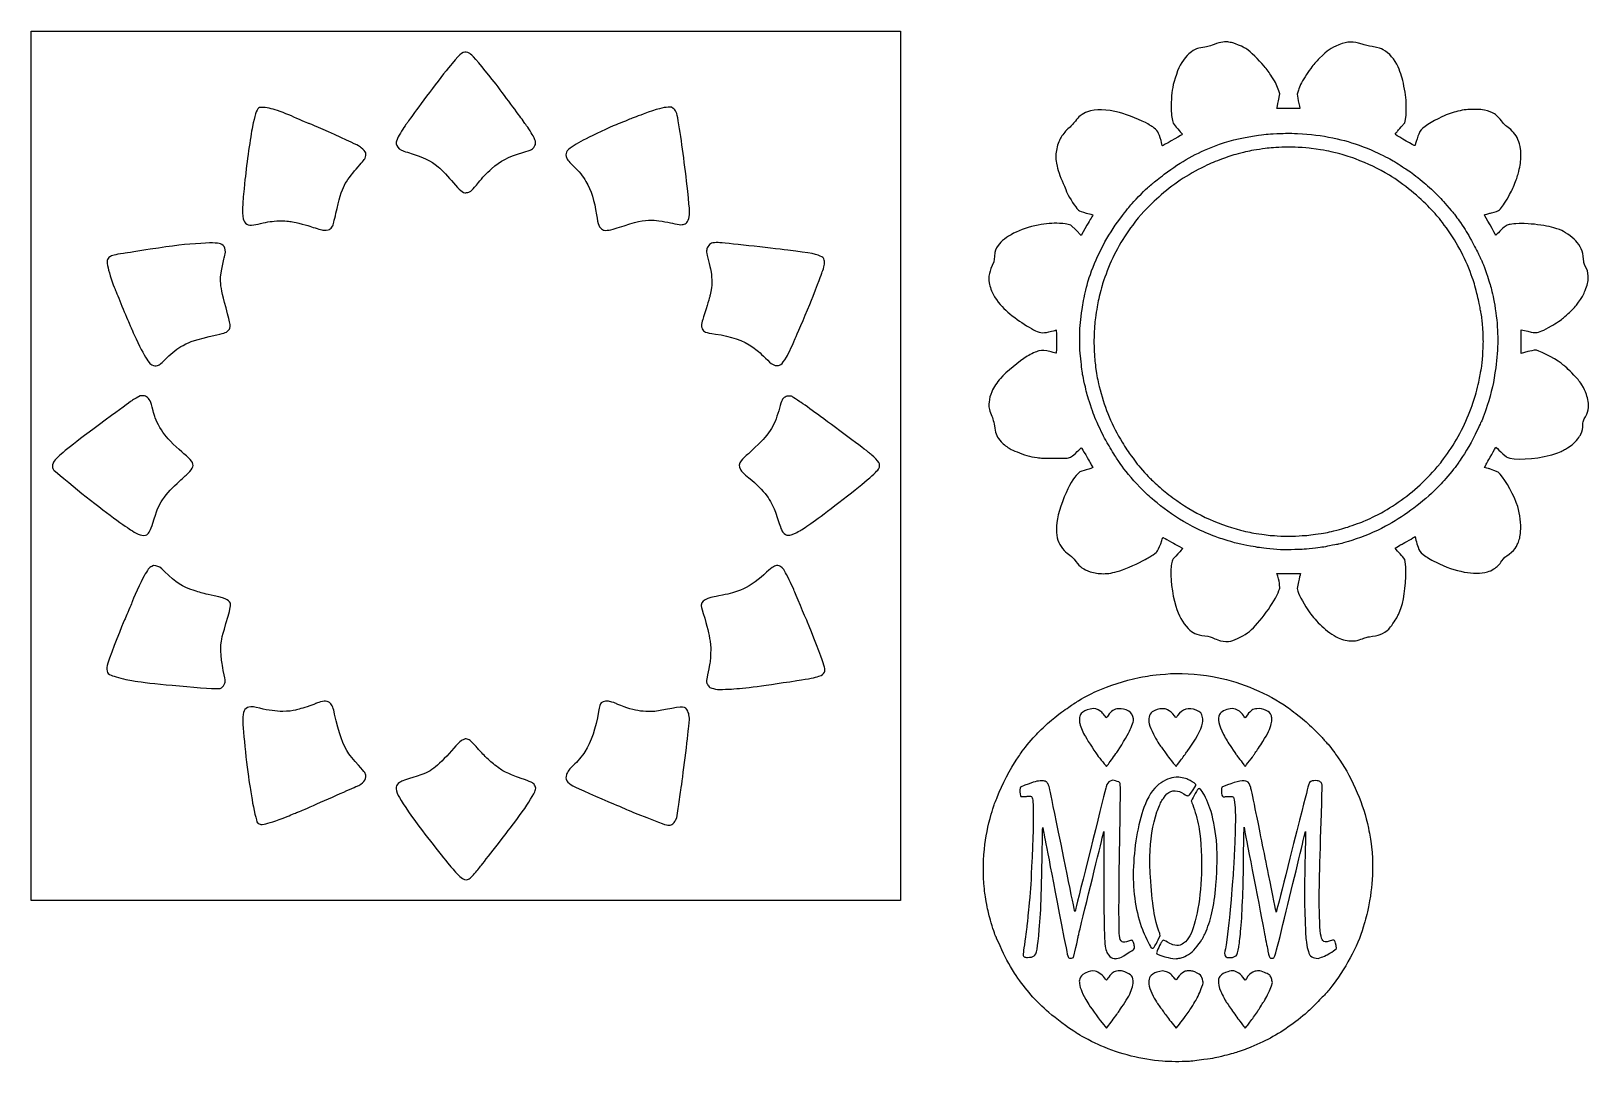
# Model space of a CAD drawing. Header units: centimetres. Extents: x -11.9 to 11.9, y -7.9 to 7.9.
import ezdxf

# ---------------------------------------------------------------- set-up
doc = ezdxf.new("R2010")
doc.units = ezdxf.units.CM
doc.header["$MEASUREMENT"] = 0
doc.layers.add('Layer 1', color=7, linetype='Continuous')

msp = doc.modelspace()

# ---------------------------------------------------------------- linework, layer by layer
at = {"layer": 'Layer 1'}
for points, knots in [([(-11.94408, 1.2369), (-11.94408, 1.2369), (-11.94408, -5.43058), (-11.94408, -5.43058), (-11.94408, -5.43058), (-11.94408, -5.43058), (-5.27658, -5.43058), (-5.27658, -5.43058), (-5.27658, -5.43058), (-5.27658, -5.43058), (1.39092, -5.43058), (1.39092, -5.43058), (1.39092, -5.43058), (1.39092, -5.43058), (1.39092, 1.2369), (1.39092, 1.2369), (1.39092, 1.2369), (1.39092, 1.2369), (1.39092, 7.90442), (1.39092, 7.90442), (1.39092, 7.90442), (1.39092, 7.90442), (-5.27658, 7.90442), (-5.27658, 7.90442), (-5.27658, 7.90442), (-5.27658, 7.90442), (-11.94408, 7.90442), (-11.94408, 7.90442), (-11.94408, 7.90442), (-11.94408, 7.90442), (-11.94408, 1.2369), (-11.94408, 1.2369)], [0, 0, 0, 0, 0.11111111, 0.11111111, 0.11111111, 0.11111111, 0.22222222, 0.22222222, 0.22222222, 0.22222222, 0.33333333, 0.33333333, 0.33333333, 0.33333333, 0.44444444, 0.44444444, 0.44444444, 0.44444444, 0.55555556, 0.55555556, 0.55555556, 0.55555556, 0.66666667, 0.66666667, 0.66666667, 0.66666667, 0.77777778, 0.77777778, 0.77777778, 0.77777778, 1, 1, 1, 1]), ([(6.29941, -1.44859), (6.27963, -1.44343), (6.23961, -1.42852), (6.21051, -1.41546), (6.21051, -1.41546), (6.15017, -1.38842), (6.1272, -1.38193), (6.05602, -1.37197), (6.05602, -1.37197), (5.92265, -1.35334), (5.86812, -1.32896), (5.80264, -1.25868), (5.80264, -1.25868), (5.71544, -1.16504), (5.65772, -1.06101), (5.61169, -0.91429), (5.61169, -0.91429), (5.5533, -0.72825), (5.52482, -0.47199), (5.54331, -0.29885), (5.54331, -0.29885), (5.55291, -0.20924), (5.55251, -0.21), (5.64195, -0.11594), (5.64195, -0.11594), (5.68459, -0.07109), (5.7195, -0.03339), (5.7195, -0.0322), (5.7195, -0.0322), (5.7195, -0.02935), (5.61844, 0.02876), (5.61006, 0.03073), (5.61006, 0.03073), (5.6065, 0.03155), (5.56256, 0.05599), (5.51243, 0.08501), (5.51243, 0.08501), (5.46228, 0.11405), (5.41975, 0.13812), (5.41786, 0.13851), (5.41786, 0.13851), (5.416, 0.13894), (5.40722, 0.11721), (5.39833, 0.09023), (5.39833, 0.09023), (5.37567, 0.02139), (5.35258, -0.03384), (5.33294, -0.06621), (5.33294, -0.06621), (5.31784, -0.09113), (5.31104, -0.09731), (5.26543, -0.12759), (5.26543, -0.12759), (5.23752, -0.14611), (5.21257, -0.16205), (5.20998, -0.16296), (5.20998, -0.16296), (5.20735, -0.16389), (5.17665, -0.18136), (5.14171, -0.2017), (5.14171, -0.2017), (5.04589, -0.25761), (4.86276, -0.33782), (4.7523, -0.37228), (4.7523, -0.37228), (4.63907, -0.40761), (4.5815, -0.41814), (4.50044, -0.41837), (4.50044, -0.41837), (4.42306, -0.41856), (4.36969, -0.41046), (4.29939, -0.38775), (4.29939, -0.38775), (4.19259, -0.35331), (4.14473, -0.31905), (4.0788, -0.2299), (4.0788, -0.2299), (4.03822, -0.17498), (4.03147, -0.16804), (3.98522, -0.13352), (3.98522, -0.13352), (3.92268, -0.08684), (3.91159, -0.07662), (3.87515, -0.03217), (3.87515, -0.03217), (3.80993, 0.04739), (3.78078, 0.13651), (3.78095, 0.25612), (3.78095, 0.25612), (3.78109, 0.39771), (3.81964, 0.55821), (3.90185, 0.7594), (3.90185, 0.7594), (3.97571, 0.94014), (4.03712, 1.04541), (4.10959, 1.11543), (4.10959, 1.11543), (4.10959, 1.11543), (4.13855, 1.14337), (4.13855, 1.14337), (4.13855, 1.14337), (4.13855, 1.14337), (4.23902, 1.17467), (4.23902, 1.17467), (4.23902, 1.17467), (4.29425, 1.19188), (4.33949, 1.20726), (4.33952, 1.20881), (4.33952, 1.20881), (4.33958, 1.21039), (4.32911, 1.22981), (4.31632, 1.25199), (4.31632, 1.25199), (4.30351, 1.27415), (4.29304, 1.29326), (4.29304, 1.29438), (4.29304, 1.29438), (4.29304, 1.2969), (4.1705, 1.50941), (4.16646, 1.51384), (4.16646, 1.51384), (4.16494, 1.51556), (4.13516, 1.48884), (4.10034, 1.45449), (4.10034, 1.45449), (4.06201, 1.41676), (4.02764, 1.38681), (4.01336, 1.37877), (4.01336, 1.37877), (3.96628, 1.35224), (3.96397, 1.35201), (3.75086, 1.35201), (3.75086, 1.35201), (3.56733, 1.35201), (3.55359, 1.35255), (3.48554, 1.36246), (3.48554, 1.36246), (3.37672, 1.37829), (3.2789, 1.40561), (3.1777, 1.44839), (3.1777, 1.44839), (3.1311, 1.46806), (3.08448, 1.48909), (3.07401, 1.4951), (3.07401, 1.4951), (3.02673, 1.52219), (2.97238, 1.56537), (2.93611, 1.60463), (2.93611, 1.60463), (2.87253, 1.67349), (2.84665, 1.72709), (2.83429, 1.81554), (2.83429, 1.81554), (2.8213, 1.90813), (2.80883, 1.95792), (2.78264, 2.0213), (2.78264, 2.0213), (2.74894, 2.10287), (2.74183, 2.1417), (2.74787, 2.21115), (2.74787, 2.21115), (2.75323, 2.27293), (2.76387, 2.31355), (2.79018, 2.37242), (2.79018, 2.37242), (2.82286, 2.44565), (2.86671, 2.51299), (2.9242, 2.57827), (2.9242, 2.57827), (3.00929, 2.67485), (3.21354, 2.84404), (3.33218, 2.91632), (3.33218, 2.91632), (3.39619, 2.95523), (3.46915, 2.98837), (3.51396, 2.99887), (3.51396, 2.99887), (3.56806, 3.01151), (3.60188, 3.00886), (3.69921, 2.98427), (3.69921, 2.98427), (3.7416, 2.97358), (3.77733, 2.9648), (3.77857, 2.9648), (3.77857, 2.9648), (3.77984, 2.9648), (3.78086, 3.04478), (3.78086, 3.1426), (3.78086, 3.1426), (3.78086, 3.24036), (3.77993, 3.32037), (3.7788, 3.32037), (3.7788, 3.32037), (3.7777, 3.32037), (3.74541, 3.31177), (3.70714, 3.30124), (3.70714, 3.30124), (3.59016, 3.26909), (3.53671, 3.27087), (3.4598, 3.30945), (3.4598, 3.30945), (3.3875, 3.34577), (3.26501, 3.42084), (3.18184, 3.4798), (3.18184, 3.4798), (3.07017, 3.55902), (2.98773, 3.63166), (2.92096, 3.70981), (2.92096, 3.70981), (2.87685, 3.76143), (2.83271, 3.82214), (2.83271, 3.8312), (2.83271, 3.8312), (2.83271, 3.83249), (2.82591, 3.8448), (2.81755, 3.85849), (2.81755, 3.85849), (2.78908, 3.90542), (2.76167, 3.98128), (2.75041, 4.04453), (2.75041, 4.04453), (2.74045, 4.10044), (2.74031, 4.10416), (2.74621, 4.14641), (2.74621, 4.14641), (2.75354, 4.1989), (2.76647, 4.24005), (2.79794, 4.31089), (2.79794, 4.31089), (2.79794, 4.31089), (2.82139, 4.36383), (2.82139, 4.36383), (2.82139, 4.36383), (2.82139, 4.36383), (2.83084, 4.44847), (2.83084, 4.44847), (2.83084, 4.44847), (2.84162, 4.54542), (2.84538, 4.55668), (2.88718, 4.61755), (2.88718, 4.61755), (2.97819, 4.75014), (3.22576, 4.87578), (3.49982, 4.92848), (3.49982, 4.92848), (3.62905, 4.95331), (3.71488, 4.96025), (3.83014, 4.95517), (3.83014, 4.95517), (3.91235, 4.9515), (3.92716, 4.9497), (3.96287, 4.93906), (3.96287, 4.93906), (3.96287, 4.93906), (4.00308, 4.92709), (4.00308, 4.92709), (4.00308, 4.92709), (4.00308, 4.92709), (4.08188, 4.84954), (4.08188, 4.84954), (4.08188, 4.84954), (4.08188, 4.84954), (4.16068, 4.77195), (4.16068, 4.77195), (4.16068, 4.77195), (4.16068, 4.77195), (4.25014, 4.9265), (4.25014, 4.9265), (4.25014, 4.9265), (4.29933, 5.01153), (4.33958, 5.08274), (4.33958, 5.08475), (4.33958, 5.08475), (4.33958, 5.08676), (4.31722, 5.09364), (4.28988, 5.10004), (4.28988, 5.10004), (4.21836, 5.11675), (4.16231, 5.1346), (4.13525, 5.14924), (4.13525, 5.14924), (4.11589, 5.15975), (4.10573, 5.17007), (4.07793, 5.20737), (4.07793, 5.20737), (4.01674, 5.28952), (3.93323, 5.43204), (3.93323, 5.45427), (3.93323, 5.45427), (3.93323, 5.45695), (3.91985, 5.48844), (3.90346, 5.52431), (3.90346, 5.52431), (3.85325, 5.63413), (3.8119, 5.74816), (3.79113, 5.83393), (3.79113, 5.83393), (3.77389, 5.90531), (3.77239, 5.91575), (3.77239, 5.96681), (3.77239, 5.96681), (3.77239, 6.04117), (3.78408, 6.10931), (3.80886, 6.17977), (3.80886, 6.17977), (3.83349, 6.24968), (3.84944, 6.27836), (3.89584, 6.33585), (3.89584, 6.33585), (3.91644, 6.36133), (3.93323, 6.38359), (3.93323, 6.38533), (3.93323, 6.38533), (3.93323, 6.38706), (3.94444, 6.39678), (3.9581, 6.40694), (3.9581, 6.40694), (4.00294, 6.44029), (4.03715, 6.47588), (4.07237, 6.52581), (4.07237, 6.52581), (4.10039, 6.56558), (4.11408, 6.58056), (4.14394, 6.60413), (4.14394, 6.60413), (4.19161, 6.64173), (4.20527, 6.64935), (4.2603, 6.66908), (4.2603, 6.66908), (4.37641, 6.7107), (4.5526, 6.70604), (4.75007, 6.65614), (4.75007, 6.65614), (4.86883, 6.62608), (5.10386, 6.53054), (5.18195, 6.48054), (5.18195, 6.48054), (5.19708, 6.47085), (5.21238, 6.46181), (5.21599, 6.46044), (5.21599, 6.46044), (5.21957, 6.45907), (5.23905, 6.44729), (5.25928, 6.43426), (5.25928, 6.43426), (5.32614, 6.39111), (5.35456, 6.34401), (5.38563, 6.22477), (5.38563, 6.22477), (5.39678, 6.18199), (5.40666, 6.14621), (5.40762, 6.1453), (5.40762, 6.1453), (5.40897, 6.1439), (5.67031, 6.29337), (5.70624, 6.31609), (5.70624, 6.31609), (5.70624, 6.31609), (5.71628, 6.32245), (5.71628, 6.32245), (5.71628, 6.32245), (5.71628, 6.32245), (5.69311, 6.34635), (5.69311, 6.34635), (5.69311, 6.34635), (5.68036, 6.35951), (5.64742, 6.39763), (5.61993, 6.43109), (5.61993, 6.43109), (5.61993, 6.43109), (5.56992, 6.49192), (5.56992, 6.49192), (5.56992, 6.49192), (5.56992, 6.49192), (5.5603, 6.5327), (5.5603, 6.5327), (5.5603, 6.5327), (5.54458, 6.5992), (5.54037, 6.66908), (5.54362, 6.80692), (5.54362, 6.80692), (5.54752, 6.97125), (5.5572, 7.03321), (5.60229, 7.18302), (5.60229, 7.18302), (5.65205, 7.34829), (5.70119, 7.4408), (5.78687, 7.53056), (5.78687, 7.53056), (5.82203, 7.5674), (5.83676, 7.57915), (5.8809, 7.60567), (5.8809, 7.60567), (5.92366, 7.63137), (5.9391, 7.63831), (5.96501, 7.64349), (5.96501, 7.64349), (6.01434, 7.65339), (6.04437, 7.65844), (6.0854, 7.66377), (6.0854, 7.66377), (6.11264, 7.6673), (6.13572, 7.67391), (6.16773, 7.68733), (6.16773, 7.68733), (6.2612, 7.72649), (6.35193, 7.74567), (6.41052, 7.73867), (6.41052, 7.73867), (6.42729, 7.73666), (6.4611, 7.72966), (6.48557, 7.72305), (6.48557, 7.72305), (6.5323, 7.71048), (6.62797, 7.67241), (6.64714, 7.65874), (6.64714, 7.65874), (6.65332, 7.65433), (6.66001, 7.65071), (6.66198, 7.65064), (6.66198, 7.65064), (6.66393, 7.65058), (6.68134, 7.64038), (6.70062, 7.62796), (6.70062, 7.62796), (6.75204, 7.59486), (6.88584, 7.46433), (6.9654, 7.3697), (6.9654, 7.3697), (7.01377, 7.31221), (7.044, 7.27086), (7.08647, 7.20415), (7.08647, 7.20415), (7.14537, 7.11168), (7.16795, 7.06634), (7.19417, 6.98766), (7.19417, 6.98766), (7.19417, 6.98766), (7.20969, 6.94104), (7.20969, 6.94104), (7.20969, 6.94104), (7.20969, 6.94104), (7.18816, 6.83554), (7.18816, 6.83554), (7.18816, 6.83554), (7.17633, 6.77753), (7.16566, 6.72671), (7.16448, 6.72267), (7.16448, 6.72267), (7.16248, 6.71569), (7.1728, 6.71527), (7.34067, 6.71527), (7.34067, 6.71527), (7.50856, 6.71527), (7.51892, 6.71569), (7.51683, 6.72267), (7.51683, 6.72267), (7.50617, 6.75857), (7.49214, 6.82546), (7.48458, 6.8767), (7.48458, 6.8767), (7.48458, 6.8767), (7.47538, 6.9387), (7.47538, 6.9387), (7.47538, 6.9387), (7.47538, 6.9387), (7.49301, 6.99698), (7.49301, 6.99698), (7.49301, 6.99698), (7.50269, 7.02904), (7.51737, 7.06877), (7.52567, 7.08527), (7.52567, 7.08527), (7.55953, 7.15272), (7.62453, 7.25545), (7.68205, 7.33246), (7.68205, 7.33246), (7.73104, 7.39804), (7.75791, 7.42898), (7.81808, 7.48909), (7.81808, 7.48909), (7.94341, 7.61429), (7.98292, 7.64191), (8.11306, 7.69522), (8.11306, 7.69522), (8.18319, 7.72396), (8.23554, 7.73541), (8.29673, 7.73541), (8.29673, 7.73541), (8.35066, 7.73541), (8.38577, 7.72911), (8.46928, 7.70448), (8.46928, 7.70448), (8.50391, 7.69425), (8.57316, 7.67786), (8.62323, 7.66806), (8.62323, 7.66806), (8.73824, 7.6455), (8.7537, 7.64111), (8.79256, 7.62011), (8.79256, 7.62011), (8.88626, 7.56938), (8.97172, 7.47118), (9.02091, 7.35764), (9.02091, 7.35764), (9.067, 7.25122), (9.08723, 7.18579), (9.11252, 7.06138), (9.11252, 7.06138), (9.13865, 6.93273), (9.14785, 6.84123), (9.14799, 6.70933), (9.14799, 6.70933), (9.14811, 6.61153), (9.14732, 6.60011), (9.13696, 6.55075), (9.13696, 6.55075), (9.13696, 6.55075), (9.12578, 6.49753), (9.12578, 6.49753), (9.12578, 6.49753), (9.12578, 6.49753), (9.06923, 6.43636), (9.06923, 6.43636), (9.06923, 6.43636), (9.0381, 6.40271), (9.01264, 6.37333), (9.01264, 6.37105), (9.01264, 6.37105), (9.01264, 6.36876), (9.00372, 6.35734), (8.9928, 6.34568), (8.9928, 6.34568), (8.97381, 6.32537), (8.97327, 6.32419), (8.98117, 6.31861), (8.98117, 6.31861), (9.03211, 6.28247), (9.27615, 6.14287), (9.27934, 6.14804), (9.27934, 6.14804), (9.28089, 6.15054), (9.29622, 6.19682), (9.31338, 6.25084), (9.31338, 6.25084), (9.33189, 6.30908), (9.34933, 6.35612), (9.35625, 6.36639), (9.35625, 6.36639), (9.39477, 6.42363), (9.53495, 6.51607), (9.69534, 6.59003), (9.69534, 6.59003), (9.78847, 6.63299), (9.85756, 6.65744), (9.93966, 6.6766), (9.93966, 6.6766), (10.03682, 6.69925), (10.08808, 6.70473), (10.19786, 6.70415), (10.19786, 6.70415), (10.28749, 6.70366), (10.30234, 6.70254), (10.34812, 6.69273), (10.34812, 6.69273), (10.40893, 6.6797), (10.46369, 6.65881), (10.50142, 6.63421), (10.50142, 6.63421), (10.53136, 6.61473), (10.60082, 6.54183), (10.64007, 6.48873), (10.64007, 6.48873), (10.6554, 6.46803), (10.67205, 6.45158), (10.68975, 6.43968), (10.68975, 6.43968), (10.72454, 6.41626), (10.73555, 6.40722), (10.77323, 6.37092), (10.77323, 6.37092), (10.83272, 6.31365), (10.86961, 6.24054), (10.89201, 6.13559), (10.89201, 6.13559), (10.9035, 6.08148), (10.90474, 6.06839), (10.90474, 5.99839), (10.90474, 5.99839), (10.90474, 5.90272), (10.898, 5.84983), (10.87299, 5.74956), (10.87299, 5.74956), (10.85885, 5.69293), (10.84302, 5.64482), (10.81463, 5.57235), (10.81463, 5.57235), (10.78079, 5.48582), (10.76775, 5.45878), (10.71461, 5.36491), (10.71461, 5.36491), (10.65376, 5.25733), (10.61713, 5.20469), (10.57595, 5.16562), (10.57595, 5.16562), (10.55727, 5.14787), (10.5505, 5.14473), (10.49628, 5.12853), (10.49628, 5.12853), (10.46369, 5.11882), (10.43414, 5.11088), (10.43067, 5.1109), (10.43067, 5.1109), (10.41977, 5.111), (10.34603, 5.08786), (10.34603, 5.08435), (10.34603, 5.08435), (10.34603, 5.08169), (10.51719, 4.78293), (10.52208, 4.77709), (10.52208, 4.77709), (10.52281, 4.77624), (10.55064, 4.80291), (10.58391, 4.83636), (10.58391, 4.83636), (10.65232, 4.90508), (10.68678, 4.9298), (10.72485, 4.93756), (10.72485, 4.93756), (10.73882, 4.94039), (10.78635, 4.94597), (10.83046, 4.9499), (10.83046, 4.9499), (10.90658, 4.95673), (10.91626, 4.95667), (11.01882, 4.9495), (11.01882, 4.9495), (11.13828, 4.94109), (11.28933, 4.91944), (11.37247, 4.89873), (11.37247, 4.89873), (11.42135, 4.88659), (11.4914, 4.86286), (11.53122, 4.84499), (11.53122, 4.84499), (11.60166, 4.81333), (11.72288, 4.72068), (11.76958, 4.66279), (11.76958, 4.66279), (11.80097, 4.6239), (11.82961, 4.57259), (11.84474, 4.52828), (11.84474, 4.52828), (11.85798, 4.48962), (11.8698, 4.41404), (11.8698, 4.36866), (11.8698, 4.36866), (11.8698, 4.34636), (11.8724, 4.33869), (11.89269, 4.30076), (11.89269, 4.30076), (11.92396, 4.24222), (11.93353, 4.20949), (11.93751, 4.14793), (11.93751, 4.14793), (11.94022, 4.10554), (11.9394, 4.09013), (11.93254, 4.0548), (11.93254, 4.0548), (11.92215, 4.00121), (11.88727, 3.90342), (11.86543, 3.86661), (11.86543, 3.86661), (11.8562, 3.85112), (11.84866, 3.83726), (11.84866, 3.83588), (11.84866, 3.83588), (11.84866, 3.82473), (11.80348, 3.75945), (11.7566, 3.70287), (11.7566, 3.70287), (11.71413, 3.65156), (11.683, 3.61942), (11.63166, 3.57378), (11.63166, 3.57378), (11.59404, 3.54034), (11.56032, 3.51011), (11.55673, 3.50664), (11.55673, 3.50664), (11.53559, 3.48609), (11.43416, 3.41723), (11.37247, 3.38156), (11.37247, 3.38156), (11.24934, 3.31033), (11.18677, 3.2832), (11.13755, 3.27968), (11.13755, 3.27968), (11.11489, 3.27807), (11.09231, 3.28174), (11.0095, 3.3005), (11.0095, 3.3005), (11.0095, 3.3005), (10.90895, 3.32328), (10.90895, 3.32328), (10.90895, 3.32328), (10.90895, 3.32328), (10.90895, 3.1424), (10.90895, 3.1424), (10.90895, 3.1424), (10.90895, 3.1424), (10.90895, 2.96158), (10.90895, 2.96158), (10.90895, 2.96158), (10.90895, 2.96158), (11.01374, 2.98777), (11.01374, 2.98777), (11.01374, 2.98777), (11.11717, 3.01363), (11.11884, 3.01388), (11.14446, 3.00866), (11.14446, 3.00866), (11.2201, 2.99319), (11.49679, 2.84297), (11.55106, 2.78788), (11.55106, 2.78788), (11.55526, 2.78361), (11.57299, 2.76854), (11.59046, 2.75435), (11.59046, 2.75435), (11.6079, 2.74015), (11.65173, 2.69836), (11.6878, 2.66144), (11.6878, 2.66144), (11.77994, 2.56723), (11.79558, 2.54824), (11.83884, 2.478), (11.83884, 2.478), (11.87734, 2.41554), (11.88998, 2.38972), (11.91154, 2.32926), (11.91154, 2.32926), (11.93296, 2.26941), (11.94778, 2.17639), (11.94355, 2.12877), (11.94355, 2.12877), (11.93976, 2.08602), (11.92244, 2.03223), (11.90203, 2.00005), (11.90203, 2.00005), (11.89232, 1.9847), (11.87824, 1.95868), (11.87076, 1.9422), (11.87076, 1.9422), (11.8582, 1.91465), (11.85713, 1.90864), (11.85702, 1.86811), (11.85702, 1.86811), (11.85693, 1.81912), (11.84578, 1.76713), (11.82577, 1.72257), (11.82577, 1.72257), (11.81954, 1.70866), (11.79786, 1.6755), (11.7776, 1.64886), (11.7776, 1.64886), (11.74743, 1.60915), (11.73157, 1.59312), (11.69031, 1.56021), (11.69031, 1.56021), (11.66257, 1.53814), (11.62351, 1.51153), (11.60352, 1.50111), (11.60352, 1.50111), (11.58352, 1.49067), (11.56023, 1.47749), (11.55174, 1.47182), (11.55174, 1.47182), (11.52893, 1.45661), (11.42352, 1.41757), (11.35342, 1.39838), (11.35342, 1.39838), (11.12273, 1.33519), (10.78765, 1.3208), (10.69124, 1.36988), (10.69124, 1.36988), (10.68176, 1.3747), (10.64022, 1.41103), (10.59881, 1.45059), (10.59881, 1.45059), (10.55747, 1.49022), (10.52304, 1.52186), (10.5223, 1.5209), (10.5223, 1.5209), (10.51861, 1.5161), (10.39897, 1.3068), (10.39347, 1.29543), (10.39347, 1.29543), (10.38994, 1.28818), (10.37786, 1.26653), (10.36669, 1.24745), (10.36669, 1.24745), (10.36669, 1.24745), (10.34639, 1.21271), (10.34639, 1.21271), (10.34639, 1.21271), (10.34639, 1.21271), (10.38173, 1.20193), (10.38173, 1.20193), (10.38173, 1.20193), (10.40117, 1.19603), (10.41845, 1.19115), (10.42017, 1.19115), (10.42017, 1.19115), (10.42186, 1.19115), (10.45302, 1.17958), (10.4894, 1.16544), (10.4894, 1.16544), (10.4894, 1.16544), (10.55552, 1.13973), (10.55552, 1.13973), (10.55552, 1.13973), (10.55552, 1.13973), (10.5864, 1.10724), (10.5864, 1.10724), (10.5864, 1.10724), (10.67826, 1.01061), (10.80882, 0.77129), (10.85612, 0.61282), (10.85612, 0.61282), (10.89376, 0.48661), (10.90948, 0.35142), (10.90071, 0.229), (10.90071, 0.229), (10.89467, 0.14543), (10.88439, 0.10152), (10.85739, 0.04453), (10.85739, 0.04453), (10.84787, 0.02447), (10.83676, 0.0004), (10.83263, -0.00889), (10.83263, -0.00889), (10.82027, -0.03691), (10.77246, -0.08464), (10.72339, -0.11791), (10.72339, -0.11791), (10.66945, -0.15449), (10.64767, -0.17537), (10.61532, -0.22152), (10.61532, -0.22152), (10.57307, -0.28186), (10.54384, -0.3109), (10.49188, -0.34425), (10.49188, -0.34425), (10.45003, -0.37107), (10.43781, -0.3766), (10.39149, -0.38966), (10.39149, -0.38966), (10.19267, -0.44569), (9.9002, -0.39122), (9.60344, -0.24288), (9.60344, -0.24288), (9.51082, -0.19657), (9.45827, -0.16459), (9.40631, -0.12291), (9.40631, -0.12291), (9.35472, -0.08151), (9.34896, -0.07341), (9.32856, -0.01298), (9.32856, -0.01298), (9.31837, 0.01722), (9.30378, 0.06618), (9.29616, 0.09581), (9.29616, 0.09581), (9.29616, 0.09581), (9.28233, 0.14975), (9.28233, 0.14975), (9.28233, 0.14975), (9.28233, 0.14975), (9.26918, 0.14168), (9.26918, 0.14168), (9.26918, 0.14168), (9.22758, 0.11613), (9.07908, 0.0313), (9.07597, 0.0313), (9.07597, 0.0313), (9.07168, 0.0313), (9.03875, 0.01225), (9.00101, -0.01205), (9.00101, -0.01205), (9.00101, -0.01205), (8.9746, -0.0291), (8.9746, -0.0291), (8.9746, -0.0291), (8.9746, -0.0291), (9.01402, -0.07191), (9.01402, -0.07191), (9.01402, -0.07191), (9.0357, -0.09548), (9.06956, -0.1338), (9.08924, -0.15714), (9.08924, -0.15714), (9.08924, -0.15714), (9.12499, -0.19959), (9.12499, -0.19959), (9.12499, -0.19959), (9.12499, -0.19959), (9.1351, -0.27319), (9.1351, -0.27319), (9.1351, -0.27319), (9.14503, -0.34524), (9.14512, -0.34922), (9.14009, -0.46146), (9.14009, -0.46146), (9.12832, -0.72489), (9.09104, -0.91646), (9.02647, -1.046), (9.02647, -1.046), (9.0195, -1.05997), (9.00812, -1.08283), (9.00118, -1.09677), (9.00118, -1.09677), (8.98696, -1.12539), (8.9017, -1.24485), (8.87794, -1.26952), (8.87794, -1.26952), (8.85146, -1.29695), (8.79155, -1.335), (8.74952, -1.35103), (8.74952, -1.35103), (8.70908, -1.36646), (8.64451, -1.37939), (8.58098, -1.38475), (8.58098, -1.38475), (8.55434, -1.38701), (8.53681, -1.39144), (8.51325, -1.40174), (8.51325, -1.40174), (8.49575, -1.40939), (8.45559, -1.42347), (8.42401, -1.43296), (8.42401, -1.43296), (8.37406, -1.448), (8.36136, -1.45026), (8.32591, -1.45026), (8.32591, -1.45026), (8.24748, -1.45026), (8.16956, -1.4336), (8.10383, -1.40279), (8.10383, -1.40279), (8.021, -1.36395), (7.92408, -1.2954), (7.85285, -1.22524), (7.85285, -1.22524), (7.77896, -1.1524), (7.70846, -1.07321), (7.67017, -1.01992), (7.67017, -1.01992), (7.58719, -0.90444), (7.50676, -0.75932), (7.48429, -0.68447), (7.48429, -0.68447), (7.48429, -0.68447), (7.47224, -0.64429), (7.47224, -0.64429), (7.47224, -0.64429), (7.47224, -0.64429), (7.49496, -0.54246), (7.49496, -0.54246), (7.49496, -0.54246), (7.50746, -0.48647), (7.51904, -0.43544), (7.52064, -0.42903), (7.52064, -0.42903), (7.52064, -0.42903), (7.52361, -0.41741), (7.52361, -0.41741), (7.52361, -0.41741), (7.52361, -0.41741), (7.34369, -0.41741), (7.34369, -0.41741), (7.34369, -0.41741), (7.34369, -0.41741), (7.16375, -0.41741), (7.16375, -0.41741), (7.16375, -0.41741), (7.16375, -0.41741), (7.17622, -0.45867), (7.17622, -0.45867), (7.17622, -0.45867), (7.19321, -0.51491), (7.20086, -0.55174), (7.20554, -0.6), (7.20554, -0.6), (7.20949, -0.64053), (7.20941, -0.64112), (7.19516, -0.67849), (7.19516, -0.67849), (7.12661, -0.85818), (6.89611, -1.1756), (6.74174, -1.30302), (6.74174, -1.30302), (6.66517, -1.36615), (6.53659, -1.43312), (6.45475, -1.45243), (6.45475, -1.45243), (6.41487, -1.46183), (6.34318, -1.46005), (6.29941, -1.44862), (6.29941, -1.44862), (6.29941, -1.44862), (6.29941, -1.44859), (6.29941, -1.44859)], [0, 0, 0, 0, 0.00393701, 0.00393701, 0.00393701, 0.00393701, 0.00787402, 0.00787402, 0.00787402, 0.00787402, 0.01181102, 0.01181102, 0.01181102, 0.01181102, 0.01574803, 0.01574803, 0.01574803, 0.01574803, 0.01968504, 0.01968504, 0.01968504, 0.01968504, 0.02362205, 0.02362205, 0.02362205, 0.02362205, 0.02755906, 0.02755906, 0.02755906, 0.02755906, 0.03149606, 0.03149606, 0.03149606, 0.03149606, 0.03543307, 0.03543307, 0.03543307, 0.03543307, 0.03937008, 0.03937008, 0.03937008, 0.03937008, 0.04330709, 0.04330709, 0.04330709, 0.04330709, 0.04724409, 0.04724409, 0.04724409, 0.04724409, 0.0511811, 0.0511811, 0.0511811, 0.0511811, 0.05511811, 0.05511811, 0.05511811, 0.05511811, 0.05905512, 0.05905512, 0.05905512, 0.05905512, 0.06299213, 0.06299213, 0.06299213, 0.06299213, 0.06692913, 0.06692913, 0.06692913, 0.06692913, 0.07086614, 0.07086614, 0.07086614, 0.07086614, 0.07480315, 0.07480315, 0.07480315, 0.07480315, 0.07874016, 0.07874016, 0.07874016, 0.07874016, 0.08267717, 0.08267717, 0.08267717, 0.08267717, 0.08661417, 0.08661417, 0.08661417, 0.08661417, 0.09055118, 0.09055118, 0.09055118, 0.09055118, 0.09448819, 0.09448819, 0.09448819, 0.09448819, 0.0984252, 0.0984252, 0.0984252, 0.0984252, 0.1023622, 0.1023622, 0.1023622, 0.1023622, 0.10629921, 0.10629921, 0.10629921, 0.10629921, 0.11023622, 0.11023622, 0.11023622, 0.11023622, 0.11417323, 0.11417323, 0.11417323, 0.11417323, 0.11811024, 0.11811024, 0.11811024, 0.11811024, 0.12204724, 0.12204724, 0.12204724, 0.12204724, 0.12598425, 0.12598425, 0.12598425, 0.12598425, 0.12992126, 0.12992126, 0.12992126, 0.12992126, 0.13385827, 0.13385827, 0.13385827, 0.13385827, 0.13779528, 0.13779528, 0.13779528, 0.13779528, 0.14173228, 0.14173228, 0.14173228, 0.14173228, 0.14566929, 0.14566929, 0.14566929, 0.14566929, 0.1496063, 0.1496063, 0.1496063, 0.1496063, 0.15354331, 0.15354331, 0.15354331, 0.15354331, 0.15748031, 0.15748031, 0.15748031, 0.15748031, 0.16141732, 0.16141732, 0.16141732, 0.16141732, 0.16535433, 0.16535433, 0.16535433, 0.16535433, 0.16929134, 0.16929134, 0.16929134, 0.16929134, 0.17322835, 0.17322835, 0.17322835, 0.17322835, 0.17716535, 0.17716535, 0.17716535, 0.17716535, 0.18110236, 0.18110236, 0.18110236, 0.18110236, 0.18503937, 0.18503937, 0.18503937, 0.18503937, 0.18897638, 0.18897638, 0.18897638, 0.18897638, 0.19291339, 0.19291339, 0.19291339, 0.19291339, 0.19685039, 0.19685039, 0.19685039, 0.19685039, 0.2007874, 0.2007874, 0.2007874, 0.2007874, 0.20472441, 0.20472441, 0.20472441, 0.20472441, 0.20866142, 0.20866142, 0.20866142, 0.20866142, 0.21259843, 0.21259843, 0.21259843, 0.21259843, 0.21653543, 0.21653543, 0.21653543, 0.21653543, 0.22047244, 0.22047244, 0.22047244, 0.22047244, 0.22440945, 0.22440945, 0.22440945, 0.22440945, 0.22834646, 0.22834646, 0.22834646, 0.22834646, 0.23228346, 0.23228346, 0.23228346, 0.23228346, 0.23622047, 0.23622047, 0.23622047, 0.23622047, 0.24015748, 0.24015748, 0.24015748, 0.24015748, 0.24409449, 0.24409449, 0.24409449, 0.24409449, 0.2480315, 0.2480315, 0.2480315, 0.2480315, 0.2519685, 0.2519685, 0.2519685, 0.2519685, 0.25590551, 0.25590551, 0.25590551, 0.25590551, 0.25984252, 0.25984252, 0.25984252, 0.25984252, 0.26377953, 0.26377953, 0.26377953, 0.26377953, 0.26771654, 0.26771654, 0.26771654, 0.26771654, 0.27165354, 0.27165354, 0.27165354, 0.27165354, 0.27559055, 0.27559055, 0.27559055, 0.27559055, 0.27952756, 0.27952756, 0.27952756, 0.27952756, 0.28346457, 0.28346457, 0.28346457, 0.28346457, 0.28740157, 0.28740157, 0.28740157, 0.28740157, 0.29133858, 0.29133858, 0.29133858, 0.29133858, 0.29527559, 0.29527559, 0.29527559, 0.29527559, 0.2992126, 0.2992126, 0.2992126, 0.2992126, 0.30314961, 0.30314961, 0.30314961, 0.30314961, 0.30708661, 0.30708661, 0.30708661, 0.30708661, 0.31102362, 0.31102362, 0.31102362, 0.31102362, 0.31496063, 0.31496063, 0.31496063, 0.31496063, 0.31889764, 0.31889764, 0.31889764, 0.31889764, 0.32283465, 0.32283465, 0.32283465, 0.32283465, 0.32677165, 0.32677165, 0.32677165, 0.32677165, 0.33070866, 0.33070866, 0.33070866, 0.33070866, 0.33464567, 0.33464567, 0.33464567, 0.33464567, 0.33858268, 0.33858268, 0.33858268, 0.33858268, 0.34251969, 0.34251969, 0.34251969, 0.34251969, 0.34645669, 0.34645669, 0.34645669, 0.34645669, 0.3503937, 0.3503937, 0.3503937, 0.3503937, 0.35433071, 0.35433071, 0.35433071, 0.35433071, 0.35826772, 0.35826772, 0.35826772, 0.35826772, 0.36220472, 0.36220472, 0.36220472, 0.36220472, 0.36614173, 0.36614173, 0.36614173, 0.36614173, 0.37007874, 0.37007874, 0.37007874, 0.37007874, 0.37401575, 0.37401575, 0.37401575, 0.37401575, 0.37795276, 0.37795276, 0.37795276, 0.37795276, 0.38188976, 0.38188976, 0.38188976, 0.38188976, 0.38582677, 0.38582677, 0.38582677, 0.38582677, 0.38976378, 0.38976378, 0.38976378, 0.38976378, 0.39370079, 0.39370079, 0.39370079, 0.39370079, 0.3976378, 0.3976378, 0.3976378, 0.3976378, 0.4015748, 0.4015748, 0.4015748, 0.4015748, 0.40551181, 0.40551181, 0.40551181, 0.40551181, 0.40944882, 0.40944882, 0.40944882, 0.40944882, 0.41338583, 0.41338583, 0.41338583, 0.41338583, 0.41732283, 0.41732283, 0.41732283, 0.41732283, 0.42125984, 0.42125984, 0.42125984, 0.42125984, 0.42519685, 0.42519685, 0.42519685, 0.42519685, 0.42913386, 0.42913386, 0.42913386, 0.42913386, 0.43307087, 0.43307087, 0.43307087, 0.43307087, 0.43700787, 0.43700787, 0.43700787, 0.43700787, 0.44094488, 0.44094488, 0.44094488, 0.44094488, 0.44488189, 0.44488189, 0.44488189, 0.44488189, 0.4488189, 0.4488189, 0.4488189, 0.4488189, 0.45275591, 0.45275591, 0.45275591, 0.45275591, 0.45669291, 0.45669291, 0.45669291, 0.45669291, 0.46062992, 0.46062992, 0.46062992, 0.46062992, 0.46456693, 0.46456693, 0.46456693, 0.46456693, 0.46850394, 0.46850394, 0.46850394, 0.46850394, 0.47244094, 0.47244094, 0.47244094, 0.47244094, 0.47637795, 0.47637795, 0.47637795, 0.47637795, 0.48031496, 0.48031496, 0.48031496, 0.48031496, 0.48425197, 0.48425197, 0.48425197, 0.48425197, 0.48818898, 0.48818898, 0.48818898, 0.48818898, 0.49212598, 0.49212598, 0.49212598, 0.49212598, 0.49606299, 0.49606299, 0.49606299, 0.49606299, 0.5, 0.5, 0.5, 0.5, 0.50393701, 0.50393701, 0.50393701, 0.50393701, 0.50787402, 0.50787402, 0.50787402, 0.50787402, 0.51181102, 0.51181102, 0.51181102, 0.51181102, 0.51574803, 0.51574803, 0.51574803, 0.51574803, 0.51968504, 0.51968504, 0.51968504, 0.51968504, 0.52362205, 0.52362205, 0.52362205, 0.52362205, 0.52755906, 0.52755906, 0.52755906, 0.52755906, 0.53149606, 0.53149606, 0.53149606, 0.53149606, 0.53543307, 0.53543307, 0.53543307, 0.53543307, 0.53937008, 0.53937008, 0.53937008, 0.53937008, 0.54330709, 0.54330709, 0.54330709, 0.54330709, 0.54724409, 0.54724409, 0.54724409, 0.54724409, 0.5511811, 0.5511811, 0.5511811, 0.5511811, 0.55511811, 0.55511811, 0.55511811, 0.55511811, 0.55905512, 0.55905512, 0.55905512, 0.55905512, 0.56299213, 0.56299213, 0.56299213, 0.56299213, 0.56692913, 0.56692913, 0.56692913, 0.56692913, 0.57086614, 0.57086614, 0.57086614, 0.57086614, 0.57480315, 0.57480315, 0.57480315, 0.57480315, 0.57874016, 0.57874016, 0.57874016, 0.57874016, 0.58267717, 0.58267717, 0.58267717, 0.58267717, 0.58661417, 0.58661417, 0.58661417, 0.58661417, 0.59055118, 0.59055118, 0.59055118, 0.59055118, 0.59448819, 0.59448819, 0.59448819, 0.59448819, 0.5984252, 0.5984252, 0.5984252, 0.5984252, 0.6023622, 0.6023622, 0.6023622, 0.6023622, 0.60629921, 0.60629921, 0.60629921, 0.60629921, 0.61023622, 0.61023622, 0.61023622, 0.61023622, 0.61417323, 0.61417323, 0.61417323, 0.61417323, 0.61811024, 0.61811024, 0.61811024, 0.61811024, 0.62204724, 0.62204724, 0.62204724, 0.62204724, 0.62598425, 0.62598425, 0.62598425, 0.62598425, 0.62992126, 0.62992126, 0.62992126, 0.62992126, 0.63385827, 0.63385827, 0.63385827, 0.63385827, 0.63779528, 0.63779528, 0.63779528, 0.63779528, 0.64173228, 0.64173228, 0.64173228, 0.64173228, 0.64566929, 0.64566929, 0.64566929, 0.64566929, 0.6496063, 0.6496063, 0.6496063, 0.6496063, 0.65354331, 0.65354331, 0.65354331, 0.65354331, 0.65748031, 0.65748031, 0.65748031, 0.65748031, 0.66141732, 0.66141732, 0.66141732, 0.66141732, 0.66535433, 0.66535433, 0.66535433, 0.66535433, 0.66929134, 0.66929134, 0.66929134, 0.66929134, 0.67322835, 0.67322835, 0.67322835, 0.67322835, 0.67716535, 0.67716535, 0.67716535, 0.67716535, 0.68110236, 0.68110236, 0.68110236, 0.68110236, 0.68503937, 0.68503937, 0.68503937, 0.68503937, 0.68897638, 0.68897638, 0.68897638, 0.68897638, 0.69291339, 0.69291339, 0.69291339, 0.69291339, 0.69685039, 0.69685039, 0.69685039, 0.69685039, 0.7007874, 0.7007874, 0.7007874, 0.7007874, 0.70472441, 0.70472441, 0.70472441, 0.70472441, 0.70866142, 0.70866142, 0.70866142, 0.70866142, 0.71259843, 0.71259843, 0.71259843, 0.71259843, 0.71653543, 0.71653543, 0.71653543, 0.71653543, 0.72047244, 0.72047244, 0.72047244, 0.72047244, 0.72440945, 0.72440945, 0.72440945, 0.72440945, 0.72834646, 0.72834646, 0.72834646, 0.72834646, 0.73228346, 0.73228346, 0.73228346, 0.73228346, 0.73622047, 0.73622047, 0.73622047, 0.73622047, 0.74015748, 0.74015748, 0.74015748, 0.74015748, 0.74409449, 0.74409449, 0.74409449, 0.74409449, 0.7480315, 0.7480315, 0.7480315, 0.7480315, 0.7519685, 0.7519685, 0.7519685, 0.7519685, 0.75590551, 0.75590551, 0.75590551, 0.75590551, 0.75984252, 0.75984252, 0.75984252, 0.75984252, 0.76377953, 0.76377953, 0.76377953, 0.76377953, 0.76771654, 0.76771654, 0.76771654, 0.76771654, 0.77165354, 0.77165354, 0.77165354, 0.77165354, 0.77559055, 0.77559055, 0.77559055, 0.77559055, 0.77952756, 0.77952756, 0.77952756, 0.77952756, 0.78346457, 0.78346457, 0.78346457, 0.78346457, 0.78740157, 0.78740157, 0.78740157, 0.78740157, 0.79133858, 0.79133858, 0.79133858, 0.79133858, 0.79527559, 0.79527559, 0.79527559, 0.79527559, 0.7992126, 0.7992126, 0.7992126, 0.7992126, 0.80314961, 0.80314961, 0.80314961, 0.80314961, 0.80708661, 0.80708661, 0.80708661, 0.80708661, 0.81102362, 0.81102362, 0.81102362, 0.81102362, 0.81496063, 0.81496063, 0.81496063, 0.81496063, 0.81889764, 0.81889764, 0.81889764, 0.81889764, 0.82283465, 0.82283465, 0.82283465, 0.82283465, 0.82677165, 0.82677165, 0.82677165, 0.82677165, 0.83070866, 0.83070866, 0.83070866, 0.83070866, 0.83464567, 0.83464567, 0.83464567, 0.83464567, 0.83858268, 0.83858268, 0.83858268, 0.83858268, 0.84251969, 0.84251969, 0.84251969, 0.84251969, 0.84645669, 0.84645669, 0.84645669, 0.84645669, 0.8503937, 0.8503937, 0.8503937, 0.8503937, 0.85433071, 0.85433071, 0.85433071, 0.85433071, 0.85826772, 0.85826772, 0.85826772, 0.85826772, 0.86220472, 0.86220472, 0.86220472, 0.86220472, 0.86614173, 0.86614173, 0.86614173, 0.86614173, 0.87007874, 0.87007874, 0.87007874, 0.87007874, 0.87401575, 0.87401575, 0.87401575, 0.87401575, 0.87795276, 0.87795276, 0.87795276, 0.87795276, 0.88188976, 0.88188976, 0.88188976, 0.88188976, 0.88582677, 0.88582677, 0.88582677, 0.88582677, 0.88976378, 0.88976378, 0.88976378, 0.88976378, 0.89370079, 0.89370079, 0.89370079, 0.89370079, 0.8976378, 0.8976378, 0.8976378, 0.8976378, 0.9015748, 0.9015748, 0.9015748, 0.9015748, 0.90551181, 0.90551181, 0.90551181, 0.90551181, 0.90944882, 0.90944882, 0.90944882, 0.90944882, 0.91338583, 0.91338583, 0.91338583, 0.91338583, 0.91732283, 0.91732283, 0.91732283, 0.91732283, 0.92125984, 0.92125984, 0.92125984, 0.92125984, 0.92519685, 0.92519685, 0.92519685, 0.92519685, 0.92913386, 0.92913386, 0.92913386, 0.92913386, 0.93307087, 0.93307087, 0.93307087, 0.93307087, 0.93700787, 0.93700787, 0.93700787, 0.93700787, 0.94094488, 0.94094488, 0.94094488, 0.94094488, 0.94488189, 0.94488189, 0.94488189, 0.94488189, 0.9488189, 0.9488189, 0.9488189, 0.9488189, 0.95275591, 0.95275591, 0.95275591, 0.95275591, 0.95669291, 0.95669291, 0.95669291, 0.95669291, 0.96062992, 0.96062992, 0.96062992, 0.96062992, 0.96456693, 0.96456693, 0.96456693, 0.96456693, 0.96850394, 0.96850394, 0.96850394, 0.96850394, 0.97244094, 0.97244094, 0.97244094, 0.97244094, 0.97637795, 0.97637795, 0.97637795, 0.97637795, 0.98031496, 0.98031496, 0.98031496, 0.98031496, 0.98425197, 0.98425197, 0.98425197, 0.98425197, 0.98818898, 0.98818898, 0.98818898, 0.98818898, 0.99212598, 0.99212598, 0.99212598, 0.99212598, 1, 1, 1, 1]), ([(-5.24698, 5.43024), (-5.25861, 5.42863), (-5.27193, 5.42665), (-5.27658, 5.42585), (-5.27658, 5.42585), (-5.31657, 5.4189), (-5.37852, 5.46845), (-5.46711, 5.5782), (-5.46711, 5.5782), (-5.53592, 5.6635), (-5.64658, 5.77919), (-5.70107, 5.82283), (-5.70107, 5.82283), (-5.8215, 5.91927), (-5.91994, 5.96592), (-6.17165, 6.04591), (-6.17165, 6.04591), (-6.21003, 6.05811), (-6.25234, 6.07358), (-6.2656, 6.08029), (-6.2656, 6.08029), (-6.31231, 6.10386), (-6.34022, 6.13738), (-6.34561, 6.17625), (-6.34561, 6.17625), (-6.34835, 6.19608), (-6.34688, 6.20314), (-6.3326, 6.23975), (-6.3326, 6.23975), (-6.3164, 6.28139), (-6.25143, 6.39391), (-6.20984, 6.45239), (-6.20984, 6.45239), (-6.19745, 6.46985), (-6.18599, 6.48509), (-6.18441, 6.48625), (-6.18441, 6.48625), (-6.18277, 6.48742), (-6.139, 6.54905), (-6.08712, 6.62322), (-6.08712, 6.62322), (-5.97172, 6.78816), (-5.61093, 7.26147), (-5.4874, 7.40994), (-5.4874, 7.40994), (-5.35044, 7.57455), (-5.31618, 7.59805), (-5.24771, 7.57448), (-5.24771, 7.57448), (-5.23459, 7.56995), (-5.21571, 7.56066), (-5.20577, 7.55381), (-5.20577, 7.55381), (-5.17171, 7.53032), (-5.01146, 7.34323), (-4.87159, 7.16359), (-4.87159, 7.16359), (-4.72865, 6.98002), (-4.49045, 6.66077), (-4.41513, 6.55187), (-4.41513, 6.55187), (-4.39097, 6.51694), (-4.36884, 6.4859), (-4.36591, 6.48289), (-4.36591, 6.48289), (-4.34878, 6.46523), (-4.27608, 6.35184), (-4.24647, 6.29663), (-4.24647, 6.29663), (-4.19717, 6.20475), (-4.19494, 6.18461), (-4.22765, 6.12999), (-4.22765, 6.12999), (-4.24938, 6.09373), (-4.26524, 6.0859), (-4.40234, 6.04374), (-4.40234, 6.04374), (-4.64223, 5.96999), (-4.74256, 5.91751), (-4.88142, 5.79315), (-4.88142, 5.79315), (-4.95903, 5.72363), (-5.02337, 5.65602), (-5.08402, 5.58032), (-5.08402, 5.58032), (-5.17352, 5.46856), (-5.20947, 5.43544), (-5.24698, 5.43024)], [0, 0, 0, 0, 0.04347826, 0.04347826, 0.04347826, 0.04347826, 0.08695652, 0.08695652, 0.08695652, 0.08695652, 0.13043478, 0.13043478, 0.13043478, 0.13043478, 0.17391304, 0.17391304, 0.17391304, 0.17391304, 0.2173913, 0.2173913, 0.2173913, 0.2173913, 0.26086957, 0.26086957, 0.26086957, 0.26086957, 0.30434783, 0.30434783, 0.30434783, 0.30434783, 0.34782609, 0.34782609, 0.34782609, 0.34782609, 0.39130435, 0.39130435, 0.39130435, 0.39130435, 0.43478261, 0.43478261, 0.43478261, 0.43478261, 0.47826087, 0.47826087, 0.47826087, 0.47826087, 0.52173913, 0.52173913, 0.52173913, 0.52173913, 0.56521739, 0.56521739, 0.56521739, 0.56521739, 0.60869565, 0.60869565, 0.60869565, 0.60869565, 0.65217391, 0.65217391, 0.65217391, 0.65217391, 0.69565217, 0.69565217, 0.69565217, 0.69565217, 0.73913043, 0.73913043, 0.73913043, 0.73913043, 0.7826087, 0.7826087, 0.7826087, 0.7826087, 0.82608696, 0.82608696, 0.82608696, 0.82608696, 0.86956522, 0.86956522, 0.86956522, 0.86956522, 0.91304348, 0.91304348, 0.91304348, 0.91304348, 1, 1, 1, 1]), ([(-7.36977, 4.86255), (-7.39291, 4.85081), (-7.43866, 4.84598), (-7.47086, 4.85194), (-7.47086, 4.85194), (-7.49883, 4.85707), (-7.61369, 4.89153), (-7.66977, 4.91163), (-7.66977, 4.91163), (-7.69655, 4.92122), (-7.77273, 4.94211), (-7.83905, 4.95805), (-7.83905, 4.95805), (-7.95829, 4.9867), (-7.96069, 4.98706), (-8.05094, 4.99223), (-8.05094, 4.99223), (-8.13208, 4.99689), (-8.15071, 4.99663), (-8.21813, 4.99003), (-8.21813, 4.99003), (-8.28857, 4.98314), (-8.40166, 4.96172), (-8.49996, 4.93666), (-8.49996, 4.93666), (-8.53955, 4.92656), (-8.58781, 4.92599), (-8.61595, 4.93528), (-8.61595, 4.93528), (-8.64245, 4.94405), (-8.67064, 4.97061), (-8.68323, 4.99869), (-8.68323, 4.99869), (-8.71278, 5.06462), (-8.70832, 5.21049), (-8.66412, 5.62689), (-8.66412, 5.62689), (-8.63655, 5.88668), (-8.58095, 6.28182), (-8.54971, 6.43969), (-8.54971, 6.43969), (-8.51745, 6.60301), (-8.48548, 6.70165), (-8.45836, 6.72153), (-8.45836, 6.72153), (-8.43634, 6.73766), (-8.41763, 6.73945), (-8.35323, 6.73154), (-8.35323, 6.73154), (-8.31437, 6.72677), (-8.27291, 6.71816), (-8.23263, 6.7065), (-8.23263, 6.7065), (-8.15923, 6.68524), (-8.00694, 6.62787), (-7.91561, 6.58707), (-7.91561, 6.58707), (-7.78828, 6.5302), (-7.68637, 6.48625), (-7.68182, 6.48625), (-7.68182, 6.48625), (-7.67313, 6.48625), (-7.46804, 6.39599), (-7.19394, 6.27151), (-7.19394, 6.27151), (-6.92665, 6.15013), (-6.9181, 6.14587), (-6.88006, 6.11559), (-6.88006, 6.11559), (-6.80812, 6.05829), (-6.79254, 6.01497), (-6.8224, 5.95497), (-6.8224, 5.95497), (-6.83357, 5.93253), (-6.87066, 5.88779), (-6.96103, 5.78776), (-6.96103, 5.78776), (-7.02489, 5.71708), (-7.1097, 5.59988), (-7.13849, 5.54261), (-7.13849, 5.54261), (-7.18074, 5.45842), (-7.22459, 5.31443), (-7.26955, 5.11226), (-7.26955, 5.11226), (-7.293, 5.00679), (-7.31485, 4.92111), (-7.32094, 4.91064), (-7.32094, 4.91064), (-7.33257, 4.89071), (-7.35202, 4.87152), (-7.36977, 4.86255)], [0, 0, 0, 0, 0.04166667, 0.04166667, 0.04166667, 0.04166667, 0.08333333, 0.08333333, 0.08333333, 0.08333333, 0.125, 0.125, 0.125, 0.125, 0.16666667, 0.16666667, 0.16666667, 0.16666667, 0.20833333, 0.20833333, 0.20833333, 0.20833333, 0.25, 0.25, 0.25, 0.25, 0.29166667, 0.29166667, 0.29166667, 0.29166667, 0.33333333, 0.33333333, 0.33333333, 0.33333333, 0.375, 0.375, 0.375, 0.375, 0.41666667, 0.41666667, 0.41666667, 0.41666667, 0.45833333, 0.45833333, 0.45833333, 0.45833333, 0.5, 0.5, 0.5, 0.5, 0.54166667, 0.54166667, 0.54166667, 0.54166667, 0.58333333, 0.58333333, 0.58333333, 0.58333333, 0.625, 0.625, 0.625, 0.625, 0.66666667, 0.66666667, 0.66666667, 0.66666667, 0.70833333, 0.70833333, 0.70833333, 0.70833333, 0.75, 0.75, 0.75, 0.75, 0.79166667, 0.79166667, 0.79166667, 0.79166667, 0.83333333, 0.83333333, 0.83333333, 0.83333333, 0.875, 0.875, 0.875, 0.875, 0.91666667, 0.91666667, 0.91666667, 0.91666667, 1, 1, 1, 1]), ([(-2.95533, 4.88504), (-3.05707, 4.85154), (-3.05992, 4.85086), (-3.1077, 4.8494), (-3.1077, 4.8494), (-3.15495, 4.84793), (-3.15707, 4.84827), (-3.18043, 4.86057), (-3.18043, 4.86057), (-3.23104, 4.88719), (-3.2493, 4.93231), (-3.27266, 5.08831), (-3.27266, 5.08831), (-3.3052, 5.30604), (-3.35279, 5.45529), (-3.43573, 5.59999), (-3.43573, 5.59999), (-3.48377, 5.6838), (-3.532, 5.74278), (-3.63569, 5.84439), (-3.63569, 5.84439), (-3.70892, 5.91616), (-3.7293, 5.94348), (-3.73825, 5.98184), (-3.73825, 5.98184), (-3.74564, 6.01349), (-3.74107, 6.03932), (-3.7234, 6.06596), (-3.7234, 6.06596), (-3.71129, 6.08417), (-3.69715, 6.09586), (-3.64503, 6.13074), (-3.64503, 6.13074), (-3.56541, 6.18402), (-3.48125, 6.2304), (-3.32987, 6.3045), (-3.32987, 6.3045), (-3.16531, 6.38505), (-2.9393, 6.48625), (-2.92395, 6.48625), (-2.92395, 6.48625), (-2.91904, 6.48625), (-2.84436, 6.51764), (-2.7755, 6.54865), (-2.7755, 6.54865), (-2.75687, 6.55704), (-2.65877, 6.59412), (-2.55754, 6.63105), (-2.55754, 6.63105), (-2.32871, 6.71451), (-2.25012, 6.73602), (-2.17394, 6.73602), (-2.17394, 6.73602), (-2.17394, 6.73602), (-2.12436, 6.73602), (-2.12436, 6.73602), (-2.12436, 6.73602), (-2.12436, 6.73602), (-2.09774, 6.71868), (-2.09774, 6.71868), (-2.09774, 6.71868), (-2.05253, 6.68923), (-2.0409, 6.66107), (-2.01833, 6.52647), (-2.01833, 6.52647), (-1.96643, 6.21706), (-1.91887, 5.86234), (-1.87408, 5.45058), (-1.87408, 5.45058), (-1.83945, 5.13235), (-1.83813, 5.06947), (-1.86457, 5.00671), (-1.86457, 5.00671), (-1.87899, 4.97247), (-1.88862, 4.96068), (-1.91215, 4.94832), (-1.91215, 4.94832), (-1.94879, 4.92907), (-1.99851, 4.93118), (-2.10683, 4.95664), (-2.10683, 4.95664), (-2.14174, 4.96483), (-2.21314, 4.97899), (-2.26555, 4.98808), (-2.26555, 4.98808), (-2.34689, 5.00219), (-2.36978, 5.00459), (-2.42275, 5.00459), (-2.42275, 5.00459), (-2.56581, 5.00459), (-2.64901, 4.98591), (-2.95533, 4.88504)], [0, 0, 0, 0, 0.04166667, 0.04166667, 0.04166667, 0.04166667, 0.08333333, 0.08333333, 0.08333333, 0.08333333, 0.125, 0.125, 0.125, 0.125, 0.16666667, 0.16666667, 0.16666667, 0.16666667, 0.20833333, 0.20833333, 0.20833333, 0.20833333, 0.25, 0.25, 0.25, 0.25, 0.29166667, 0.29166667, 0.29166667, 0.29166667, 0.33333333, 0.33333333, 0.33333333, 0.33333333, 0.375, 0.375, 0.375, 0.375, 0.41666667, 0.41666667, 0.41666667, 0.41666667, 0.45833333, 0.45833333, 0.45833333, 0.45833333, 0.5, 0.5, 0.5, 0.5, 0.54166667, 0.54166667, 0.54166667, 0.54166667, 0.58333333, 0.58333333, 0.58333333, 0.58333333, 0.625, 0.625, 0.625, 0.625, 0.66666667, 0.66666667, 0.66666667, 0.66666667, 0.70833333, 0.70833333, 0.70833333, 0.70833333, 0.75, 0.75, 0.75, 0.75, 0.79166667, 0.79166667, 0.79166667, 0.79166667, 0.83333333, 0.83333333, 0.83333333, 0.83333333, 0.875, 0.875, 0.875, 0.875, 0.91666667, 0.91666667, 0.91666667, 0.91666667, 1, 1, 1, 1]), ([(7.70683, -0.03175), (7.84074, -0.01736), (7.87909, -0.01154), (7.97147, 0.00824), (7.97147, 0.00824), (8.0309, 0.02091), (8.08466, 0.0313), (8.0909, 0.0313), (8.0909, 0.0313), (8.1128, 0.0313), (8.17365, 0.04806), (8.31214, 0.09223), (8.31214, 0.09223), (8.49671, 0.1511), (8.66384, 0.22115), (8.83063, 0.3096), (8.83063, 0.3096), (9.08559, 0.44481), (9.35946, 0.64468), (9.57542, 0.85316), (9.57542, 0.85316), (9.66124, 0.93602), (9.70228, 0.9799), (9.78474, 1.07688), (9.78474, 1.07688), (9.8746, 1.1826), (9.93579, 1.26151), (9.95267, 1.29351), (9.95267, 1.29351), (9.95554, 1.29893), (9.9814, 1.33725), (10.01013, 1.37871), (10.01013, 1.37871), (10.08187, 1.48217), (10.20565, 1.70569), (10.25326, 1.81765), (10.25326, 1.81765), (10.27256, 1.86306), (10.28986, 1.90127), (10.29178, 1.90257), (10.29178, 1.90257), (10.30177, 1.90946), (10.34696, 2.02943), (10.38853, 2.1594), (10.38853, 2.1594), (10.45468, 2.36629), (10.49081, 2.52592), (10.51951, 2.73832), (10.51951, 2.73832), (10.56012, 3.03888), (10.56069, 3.29085), (10.52137, 3.58479), (10.52137, 3.58479), (10.51082, 3.66387), (10.49755, 3.74865), (10.49194, 3.77317), (10.49194, 3.77317), (10.48632, 3.7977), (10.47207, 3.86063), (10.4603, 3.91301), (10.4603, 3.91301), (10.44486, 3.98154), (10.42629, 4.04622), (10.394, 4.14367), (10.394, 4.14367), (10.3552, 4.26099), (10.30045, 4.40171), (10.29105, 4.40828), (10.29105, 4.40828), (10.28941, 4.40944), (10.27386, 4.44277), (10.25651, 4.48237), (10.25651, 4.48237), (10.23892, 4.52247), (10.19069, 4.61608), (10.14748, 4.69401), (10.14748, 4.69401), (10.08266, 4.81085), (10.055, 4.85541), (9.9784, 4.96649), (9.9784, 4.96649), (9.92803, 5.0395), (9.88078, 5.10524), (9.87342, 5.11252), (9.87342, 5.11252), (9.86605, 5.11979), (9.81965, 5.17338), (9.77029, 5.23157), (9.77029, 5.23157), (9.69804, 5.31683), (9.65828, 5.35882), (9.56602, 5.44745), (9.56602, 5.44745), (9.46998, 5.5398), (9.43098, 5.57363), (9.32413, 5.65739), (9.32413, 5.65739), (9.24017, 5.72322), (9.17153, 5.77316), (9.12271, 5.80391), (9.12271, 5.80391), (9.08198, 5.82955), (9.02576, 5.86582), (8.99785, 5.88448), (8.99785, 5.88448), (8.96452, 5.90674), (8.89388, 5.94501), (8.79256, 5.99568), (8.79256, 5.99568), (8.65478, 6.06455), (8.62182, 6.07908), (8.48816, 6.12971), (8.48816, 6.12971), (8.31044, 6.1971), (8.19727, 6.23038), (8.02232, 6.26676), (8.02232, 6.26676), (7.84466, 6.30369), (7.67996, 6.32388), (7.48096, 6.33314), (7.48096, 6.33314), (7.33553, 6.33987), (7.31804, 6.33987), (7.16245, 6.33286), (7.16245, 6.33286), (6.9985, 6.32547), (6.99704, 6.32531), (6.8211, 6.2984), (6.8211, 6.2984), (6.57365, 6.26052), (6.4217, 6.22152), (6.20569, 6.14037), (6.20569, 6.14037), (5.92919, 6.03654), (5.70389, 5.91002), (5.4359, 5.70818), (5.4359, 5.70818), (5.36023, 5.65118), (5.28098, 5.58922), (5.25979, 5.57046), (5.25979, 5.57046), (5.23857, 5.55171), (5.20907, 5.52689), (5.19417, 5.51532), (5.19417, 5.51532), (5.15875, 5.48777), (5.00949, 5.33674), (4.94218, 5.26035), (4.94218, 5.26035), (4.88765, 5.19847), (4.87137, 5.17798), (4.75306, 5.02206), (4.75306, 5.02206), (4.56818, 4.77847), (4.40243, 4.46563), (4.30227, 4.17124), (4.30227, 4.17124), (4.25096, 4.02043), (4.26174, 4.05951), (4.21873, 3.86811), (4.21873, 3.86811), (4.18342, 3.71114), (4.18221, 3.70386), (4.16166, 3.52614), (4.16166, 3.52614), (4.16166, 3.52614), (4.14064, 3.34459), (4.14064, 3.34459), (4.14064, 3.34459), (4.14064, 3.34459), (4.14064, 3.1765), (4.14064, 3.1765), (4.14064, 3.1765), (4.14064, 3.1765), (4.14064, 3.00835), (4.14064, 3.00835), (4.14064, 3.00835), (4.14064, 3.00835), (4.15977, 2.83103), (4.15977, 2.83103), (4.15977, 2.83103), (4.17174, 2.71995), (4.18289, 2.63629), (4.18957, 2.60714), (4.18957, 2.60714), (4.19547, 2.58152), (4.2115, 2.50915), (4.22516, 2.44627), (4.22516, 2.44627), (4.24633, 2.34885), (4.25784, 2.30821), (4.30314, 2.17099), (4.30314, 2.17099), (4.35259, 2.02105), (4.36122, 1.99904), (4.42814, 1.85098), (4.42814, 1.85098), (4.4944, 1.70431), (4.50679, 1.68035), (4.58796, 1.54209), (4.58796, 1.54209), (4.63636, 1.45968), (4.69216, 1.36898), (4.712, 1.34056), (4.712, 1.34056), (4.73184, 1.31214), (4.76649, 1.26261), (4.78901, 1.23049), (4.78901, 1.23049), (4.85644, 1.13445), (4.98886, 0.98072), (5.10287, 0.86611), (5.10287, 0.86611), (5.15918, 0.80955), (5.20941, 0.76098), (5.21452, 0.75816), (5.21452, 0.75816), (5.21963, 0.75537), (5.26913, 0.71493), (5.32456, 0.66836), (5.32456, 0.66836), (5.46855, 0.54731), (5.62219, 0.44224), (5.7957, 0.3462), (5.7957, 0.3462), (5.90436, 0.28606), (5.94844, 0.26458), (6.07417, 0.21051), (6.07417, 0.21051), (6.19228, 0.15965), (6.245, 0.13953), (6.32603, 0.11424), (6.32603, 0.11424), (6.38239, 0.09666), (6.45421, 0.07391), (6.48565, 0.0637), (6.48565, 0.0637), (6.51709, 0.05348), (6.56182, 0.04194), (6.58513, 0.03802), (6.58513, 0.03802), (6.60839, 0.03409), (6.68648, 0.0193), (6.75867, 0.00522), (6.75867, 0.00522), (6.87359, -0.01727), (6.91014, -0.02246), (7.05286, -0.03658), (7.05286, -0.03658), (7.05286, -0.03658), (7.21582, -0.05263), (7.21582, -0.05263), (7.21582, -0.05263), (7.21582, -0.05263), (7.383, -0.0506), (7.383, -0.0506), (7.383, -0.0506), (7.54125, -0.04868), (7.55857, -0.04767), (7.70683, -0.03172), (7.70683, -0.03172), (7.70683, -0.03172), (7.70683, -0.03175), (7.70683, -0.03175)], [0, 0, 0, 0, 0.01492537, 0.01492537, 0.01492537, 0.01492537, 0.02985075, 0.02985075, 0.02985075, 0.02985075, 0.04477612, 0.04477612, 0.04477612, 0.04477612, 0.05970149, 0.05970149, 0.05970149, 0.05970149, 0.07462687, 0.07462687, 0.07462687, 0.07462687, 0.08955224, 0.08955224, 0.08955224, 0.08955224, 0.10447761, 0.10447761, 0.10447761, 0.10447761, 0.11940299, 0.11940299, 0.11940299, 0.11940299, 0.13432836, 0.13432836, 0.13432836, 0.13432836, 0.14925373, 0.14925373, 0.14925373, 0.14925373, 0.1641791, 0.1641791, 0.1641791, 0.1641791, 0.17910448, 0.17910448, 0.17910448, 0.17910448, 0.19402985, 0.19402985, 0.19402985, 0.19402985, 0.20895522, 0.20895522, 0.20895522, 0.20895522, 0.2238806, 0.2238806, 0.2238806, 0.2238806, 0.23880597, 0.23880597, 0.23880597, 0.23880597, 0.25373134, 0.25373134, 0.25373134, 0.25373134, 0.26865672, 0.26865672, 0.26865672, 0.26865672, 0.28358209, 0.28358209, 0.28358209, 0.28358209, 0.29850746, 0.29850746, 0.29850746, 0.29850746, 0.31343284, 0.31343284, 0.31343284, 0.31343284, 0.32835821, 0.32835821, 0.32835821, 0.32835821, 0.34328358, 0.34328358, 0.34328358, 0.34328358, 0.35820896, 0.35820896, 0.35820896, 0.35820896, 0.37313433, 0.37313433, 0.37313433, 0.37313433, 0.3880597, 0.3880597, 0.3880597, 0.3880597, 0.40298507, 0.40298507, 0.40298507, 0.40298507, 0.41791045, 0.41791045, 0.41791045, 0.41791045, 0.43283582, 0.43283582, 0.43283582, 0.43283582, 0.44776119, 0.44776119, 0.44776119, 0.44776119, 0.46268657, 0.46268657, 0.46268657, 0.46268657, 0.47761194, 0.47761194, 0.47761194, 0.47761194, 0.49253731, 0.49253731, 0.49253731, 0.49253731, 0.50746269, 0.50746269, 0.50746269, 0.50746269, 0.52238806, 0.52238806, 0.52238806, 0.52238806, 0.53731343, 0.53731343, 0.53731343, 0.53731343, 0.55223881, 0.55223881, 0.55223881, 0.55223881, 0.56716418, 0.56716418, 0.56716418, 0.56716418, 0.58208955, 0.58208955, 0.58208955, 0.58208955, 0.59701493, 0.59701493, 0.59701493, 0.59701493, 0.6119403, 0.6119403, 0.6119403, 0.6119403, 0.62686567, 0.62686567, 0.62686567, 0.62686567, 0.64179104, 0.64179104, 0.64179104, 0.64179104, 0.65671642, 0.65671642, 0.65671642, 0.65671642, 0.67164179, 0.67164179, 0.67164179, 0.67164179, 0.68656716, 0.68656716, 0.68656716, 0.68656716, 0.70149254, 0.70149254, 0.70149254, 0.70149254, 0.71641791, 0.71641791, 0.71641791, 0.71641791, 0.73134328, 0.73134328, 0.73134328, 0.73134328, 0.74626866, 0.74626866, 0.74626866, 0.74626866, 0.76119403, 0.76119403, 0.76119403, 0.76119403, 0.7761194, 0.7761194, 0.7761194, 0.7761194, 0.79104478, 0.79104478, 0.79104478, 0.79104478, 0.80597015, 0.80597015, 0.80597015, 0.80597015, 0.82089552, 0.82089552, 0.82089552, 0.82089552, 0.8358209, 0.8358209, 0.8358209, 0.8358209, 0.85074627, 0.85074627, 0.85074627, 0.85074627, 0.86567164, 0.86567164, 0.86567164, 0.86567164, 0.88059701, 0.88059701, 0.88059701, 0.88059701, 0.89552239, 0.89552239, 0.89552239, 0.89552239, 0.91044776, 0.91044776, 0.91044776, 0.91044776, 0.92537313, 0.92537313, 0.92537313, 0.92537313, 0.94029851, 0.94029851, 0.94029851, 0.94029851, 0.95522388, 0.95522388, 0.95522388, 0.95522388, 0.97014925, 0.97014925, 0.97014925, 0.97014925, 1, 1, 1, 1]), ([(7.16502, 0.16273), (7.04637, 0.16925), (7.01199, 0.17286), (6.88776, 0.19191), (6.88776, 0.19191), (6.76556, 0.21065), (6.72667, 0.21861), (6.6063, 0.2494), (6.6063, 0.2494), (6.22999, 0.34569), (5.88409, 0.5111), (5.56654, 0.7467), (5.56654, 0.7467), (5.4738, 0.81551), (5.42734, 0.85375), (5.3422, 0.93139), (5.3422, 0.93139), (5.28319, 0.98527), (5.22338, 1.0405), (5.20936, 1.05416), (5.20936, 1.05416), (5.1666, 1.09587), (5.02848, 1.2514), (5.0105, 1.27816), (5.0105, 1.27816), (5.00122, 1.29199), (4.96506, 1.3414), (4.93027, 1.388), (4.93027, 1.388), (4.88807, 1.44441), (4.84159, 1.51429), (4.79099, 1.59755), (4.79099, 1.59755), (4.63577, 1.85273), (4.5261, 2.11252), (4.4523, 2.39971), (4.4523, 2.39971), (4.41151, 2.55857), (4.41352, 2.54872), (4.38848, 2.71295), (4.38848, 2.71295), (4.37183, 2.82253), (4.36901, 2.85208), (4.36229, 2.98831), (4.36229, 2.98831), (4.35515, 3.13419), (4.35513, 3.14762), (4.36224, 3.29308), (4.36224, 3.29308), (4.36924, 3.43577), (4.37113, 3.45449), (4.39249, 3.59385), (4.39249, 3.59385), (4.4114, 3.71709), (4.42074, 3.764), (4.44716, 3.86898), (4.44716, 3.86898), (4.48893, 4.03496), (4.48754, 4.03044), (4.5419, 4.17836), (4.5419, 4.17836), (4.64096, 4.44782), (4.77555, 4.69485), (4.95155, 4.93025), (4.95155, 4.93025), (5.07203, 5.09139), (5.15912, 5.18487), (5.34976, 5.35748), (5.34976, 5.35748), (5.56036, 5.5482), (5.79093, 5.70322), (6.051, 5.82882), (6.051, 5.82882), (6.1655, 5.88414), (6.20727, 5.90174), (6.33034, 5.94653), (6.33034, 5.94653), (6.45212, 5.99087), (6.49618, 6.00463), (6.60839, 6.03328), (6.60839, 6.03328), (6.72514, 6.06312), (6.76068, 6.07022), (6.89411, 6.09044), (6.89411, 6.09044), (7.03584, 6.1119), (7.05678, 6.114), (7.19358, 6.12064), (7.19358, 6.12064), (7.33113, 6.12731), (7.35024, 6.12731), (7.48776, 6.12073), (7.48776, 6.12073), (7.57153, 6.11671), (7.65854, 6.11019), (7.68989, 6.1056), (7.68989, 6.1056), (7.9221, 6.07146), (7.9448, 6.06717), (8.08565, 6.03124), (8.08565, 6.03124), (8.20709, 6.00025), (8.24748, 5.98773), (8.36683, 5.9441), (8.36683, 5.9441), (8.5575, 5.87443), (8.72268, 5.79521), (8.88778, 5.69424), (8.88778, 5.69424), (9.10264, 5.56285), (9.36037, 5.35398), (9.50489, 5.19412), (9.50489, 5.19412), (9.53469, 5.16118), (9.56582, 5.12783), (9.57412, 5.12001), (9.57412, 5.12001), (9.61126, 5.08496), (9.64911, 5.03899), (9.73042, 4.9302), (9.73042, 4.9302), (9.90943, 4.69056), (10.0436, 4.443), (10.14492, 4.16523), (10.14492, 4.16523), (10.18807, 4.04698), (10.19885, 4.01165), (10.23147, 3.88163), (10.23147, 3.88163), (10.2543, 3.79072), (10.27254, 3.70767), (10.27841, 3.66751), (10.27841, 3.66751), (10.28366, 3.63141), (10.28927, 3.60093), (10.29082, 3.59974), (10.29082, 3.59974), (10.29238, 3.59859), (10.29887, 3.56238), (10.30522, 3.51934), (10.30522, 3.51934), (10.3136, 3.4627), (10.31888, 3.39962), (10.32432, 3.29145), (10.32432, 3.29145), (10.33152, 3.14808), (10.33152, 3.13563), (10.3243, 2.99091), (10.3243, 2.99091), (10.31876, 2.88053), (10.31366, 2.81946), (10.30527, 2.76372), (10.30527, 2.76372), (10.29898, 2.72184), (10.29252, 2.68659), (10.29091, 2.68546), (10.29091, 2.68546), (10.2893, 2.68424), (10.28665, 2.67284), (10.28507, 2.66003), (10.28507, 2.66003), (10.27674, 2.59342), (10.2624, 2.52611), (10.22944, 2.39816), (10.22944, 2.39816), (10.19857, 2.27835), (10.18539, 2.2361), (10.14243, 2.11912), (10.14243, 2.11912), (10.0456, 1.85541), (9.90982, 1.60181), (9.74791, 1.38218), (9.74791, 1.38218), (9.71021, 1.33099), (9.67225, 1.27923), (9.66367, 1.26712), (9.66367, 1.26712), (9.65506, 1.25501), (9.60364, 1.19626), (9.54937, 1.13657), (9.54937, 1.13657), (9.35424, 0.92188), (9.13521, 0.74016), (8.89035, 0.58982), (8.89035, 0.58982), (8.78983, 0.52809), (8.74583, 0.50427), (8.6317, 0.4495), (8.6317, 0.4495), (8.51649, 0.39424), (8.4721, 0.37552), (8.35865, 0.33457), (8.35865, 0.33457), (8.24584, 0.29379), (8.19953, 0.2796), (8.08142, 0.24951), (8.08142, 0.24951), (7.9575, 0.21793), (7.92171, 0.21065), (7.79781, 0.192), (7.79781, 0.192), (7.67059, 0.17283), (7.64033, 0.16978), (7.50363, 0.16245), (7.50363, 0.16245), (7.32794, 0.15299), (7.34191, 0.15299), (7.16499, 0.1627), (7.16499, 0.1627), (7.16499, 0.1627), (7.16502, 0.16273), (7.16502, 0.16273)], [0, 0, 0, 0, 0.01851852, 0.01851852, 0.01851852, 0.01851852, 0.03703704, 0.03703704, 0.03703704, 0.03703704, 0.05555556, 0.05555556, 0.05555556, 0.05555556, 0.07407407, 0.07407407, 0.07407407, 0.07407407, 0.09259259, 0.09259259, 0.09259259, 0.09259259, 0.11111111, 0.11111111, 0.11111111, 0.11111111, 0.12962963, 0.12962963, 0.12962963, 0.12962963, 0.14814815, 0.14814815, 0.14814815, 0.14814815, 0.16666667, 0.16666667, 0.16666667, 0.16666667, 0.18518519, 0.18518519, 0.18518519, 0.18518519, 0.2037037, 0.2037037, 0.2037037, 0.2037037, 0.22222222, 0.22222222, 0.22222222, 0.22222222, 0.24074074, 0.24074074, 0.24074074, 0.24074074, 0.25925926, 0.25925926, 0.25925926, 0.25925926, 0.27777778, 0.27777778, 0.27777778, 0.27777778, 0.2962963, 0.2962963, 0.2962963, 0.2962963, 0.31481481, 0.31481481, 0.31481481, 0.31481481, 0.33333333, 0.33333333, 0.33333333, 0.33333333, 0.35185185, 0.35185185, 0.35185185, 0.35185185, 0.37037037, 0.37037037, 0.37037037, 0.37037037, 0.38888889, 0.38888889, 0.38888889, 0.38888889, 0.40740741, 0.40740741, 0.40740741, 0.40740741, 0.42592593, 0.42592593, 0.42592593, 0.42592593, 0.44444444, 0.44444444, 0.44444444, 0.44444444, 0.46296296, 0.46296296, 0.46296296, 0.46296296, 0.48148148, 0.48148148, 0.48148148, 0.48148148, 0.5, 0.5, 0.5, 0.5, 0.51851852, 0.51851852, 0.51851852, 0.51851852, 0.53703704, 0.53703704, 0.53703704, 0.53703704, 0.55555556, 0.55555556, 0.55555556, 0.55555556, 0.57407407, 0.57407407, 0.57407407, 0.57407407, 0.59259259, 0.59259259, 0.59259259, 0.59259259, 0.61111111, 0.61111111, 0.61111111, 0.61111111, 0.62962963, 0.62962963, 0.62962963, 0.62962963, 0.64814815, 0.64814815, 0.64814815, 0.64814815, 0.66666667, 0.66666667, 0.66666667, 0.66666667, 0.68518519, 0.68518519, 0.68518519, 0.68518519, 0.7037037, 0.7037037, 0.7037037, 0.7037037, 0.72222222, 0.72222222, 0.72222222, 0.72222222, 0.74074074, 0.74074074, 0.74074074, 0.74074074, 0.75925926, 0.75925926, 0.75925926, 0.75925926, 0.77777778, 0.77777778, 0.77777778, 0.77777778, 0.7962963, 0.7962963, 0.7962963, 0.7962963, 0.81481481, 0.81481481, 0.81481481, 0.81481481, 0.83333333, 0.83333333, 0.83333333, 0.83333333, 0.85185185, 0.85185185, 0.85185185, 0.85185185, 0.87037037, 0.87037037, 0.87037037, 0.87037037, 0.88888889, 0.88888889, 0.88888889, 0.88888889, 0.90740741, 0.90740741, 0.90740741, 0.90740741, 0.92592593, 0.92592593, 0.92592593, 0.92592593, 0.94444444, 0.94444444, 0.94444444, 0.94444444, 0.96296296, 0.96296296, 0.96296296, 0.96296296, 1, 1, 1, 1]), ([(-10.0041, 2.7758), (-10.03743, 2.76569), (-10.0591, 2.76789), (-10.09259, 2.785), (-10.09259, 2.785), (-10.12004, 2.79897), (-10.12454, 2.80331), (-10.15395, 2.84457), (-10.15395, 2.84457), (-10.19745, 2.90559), (-10.2613, 3.02565), (-10.33407, 3.1833), (-10.33407, 3.1833), (-10.36768, 3.25608), (-10.39518, 3.31764), (-10.39518, 3.32006), (-10.39518, 3.32006), (-10.39518, 3.32249), (-10.41595, 3.36959), (-10.44134, 3.42477), (-10.44134, 3.42477), (-10.46672, 3.47991), (-10.52403, 3.61648), (-10.56869, 3.72824), (-10.56869, 3.72824), (-10.61335, 3.83997), (-10.65335, 3.93906), (-10.65758, 3.94837), (-10.65758, 3.94837), (-10.6872, 4.0136), (-10.74508, 4.18829), (-10.76536, 4.27369), (-10.76536, 4.27369), (-10.78971, 4.37625), (-10.78418, 4.41026), (-10.73797, 4.44204), (-10.73797, 4.44204), (-10.7083, 4.46239), (-10.66016, 4.47444), (-10.52848, 4.49439), (-10.52848, 4.49439), (-10.47495, 4.50249), (-10.29022, 4.53113), (-10.11798, 4.55795), (-10.11798, 4.55795), (-9.75746, 4.61414), (-9.5708, 4.63598), (-9.33946, 4.6491), (-9.33946, 4.6491), (-9.13879, 4.66048), (-9.0644, 4.65636), (-9.02083, 4.63144), (-9.02083, 4.63144), (-8.98916, 4.61335), (-8.97558, 4.59161), (-8.9683, 4.54736), (-8.9683, 4.54736), (-8.9683, 4.54736), (-8.96238, 4.51141), (-8.96238, 4.51141), (-8.96238, 4.51141), (-8.96238, 4.51141), (-8.97844, 4.44153), (-8.97844, 4.44153), (-8.97844, 4.44153), (-8.9873, 4.40315), (-9.00513, 4.31837), (-9.01809, 4.2532), (-9.01809, 4.2532), (-9.01809, 4.2532), (-9.04168, 4.13473), (-9.04168, 4.13473), (-9.04168, 4.13473), (-9.04168, 4.13473), (-9.03869, 4.06694), (-9.03869, 4.06694), (-9.03869, 4.06694), (-9.03454, 3.97228), (-9.01834, 3.89391), (-8.95456, 3.66003), (-8.95456, 3.66003), (-8.88093, 3.39014), (-8.8772, 3.35737), (-8.91519, 3.31555), (-8.91519, 3.31555), (-8.94293, 3.28498), (-8.96399, 3.27685), (-9.09595, 3.24578), (-9.09595, 3.24578), (-9.44012, 3.1647), (-9.49813, 3.14664), (-9.61347, 3.08427), (-9.61347, 3.08427), (-9.70751, 3.03341), (-9.77973, 2.97784), (-9.86445, 2.89108), (-9.86445, 2.89108), (-9.94447, 2.80913), (-9.9737, 2.78503), (-10.0041, 2.7758)], [0, 0, 0, 0, 0.03846154, 0.03846154, 0.03846154, 0.03846154, 0.07692308, 0.07692308, 0.07692308, 0.07692308, 0.11538462, 0.11538462, 0.11538462, 0.11538462, 0.15384615, 0.15384615, 0.15384615, 0.15384615, 0.19230769, 0.19230769, 0.19230769, 0.19230769, 0.23076923, 0.23076923, 0.23076923, 0.23076923, 0.26923077, 0.26923077, 0.26923077, 0.26923077, 0.30769231, 0.30769231, 0.30769231, 0.30769231, 0.34615385, 0.34615385, 0.34615385, 0.34615385, 0.38461538, 0.38461538, 0.38461538, 0.38461538, 0.42307692, 0.42307692, 0.42307692, 0.42307692, 0.46153846, 0.46153846, 0.46153846, 0.46153846, 0.5, 0.5, 0.5, 0.5, 0.53846154, 0.53846154, 0.53846154, 0.53846154, 0.57692308, 0.57692308, 0.57692308, 0.57692308, 0.61538462, 0.61538462, 0.61538462, 0.61538462, 0.65384615, 0.65384615, 0.65384615, 0.65384615, 0.69230769, 0.69230769, 0.69230769, 0.69230769, 0.73076923, 0.73076923, 0.73076923, 0.73076923, 0.76923077, 0.76923077, 0.76923077, 0.76923077, 0.80769231, 0.80769231, 0.80769231, 0.80769231, 0.84615385, 0.84615385, 0.84615385, 0.84615385, 0.88461538, 0.88461538, 0.88461538, 0.88461538, 0.92307692, 0.92307692, 0.92307692, 0.92307692, 1, 1, 1, 1]), ([(-0.44578, 2.79118), (-0.46128, 2.78051), (-0.47034, 2.77766), (-0.49444, 2.77585), (-0.49444, 2.77585), (-0.55091, 2.77168), (-0.58176, 2.79016), (-0.68065, 2.88759), (-0.68065, 2.88759), (-0.77206, 2.97764), (-0.80802, 3.00863), (-0.87634, 3.05633), (-0.87634, 3.05633), (-1.02431, 3.15962), (-1.21072, 3.22538), (-1.44875, 3.25817), (-1.44875, 3.25817), (-1.61173, 3.28064), (-1.62607, 3.28639), (-1.64986, 3.33877), (-1.64986, 3.33877), (-1.6629, 3.36745), (-1.66323, 3.36962), (-1.66024, 3.40651), (-1.66024, 3.40651), (-1.65787, 3.43597), (-1.65141, 3.46233), (-1.63171, 3.52292), (-1.63171, 3.52292), (-1.5751, 3.69674), (-1.53784, 3.81858), (-1.53333, 3.84466), (-1.53333, 3.84466), (-1.5307, 3.85978), (-1.52274, 3.90073), (-1.51566, 3.93567), (-1.51566, 3.93567), (-1.50305, 3.99782), (-1.50285, 4.00104), (-1.50528, 4.08596), (-1.50528, 4.08596), (-1.50756, 4.16481), (-1.50937, 4.18047), (-1.52486, 4.25741), (-1.52486, 4.25741), (-1.53423, 4.30397), (-1.55167, 4.37721), (-1.56358, 4.42016), (-1.56358, 4.42016), (-1.5837, 4.49258), (-1.58512, 4.50074), (-1.58311, 4.53286), (-1.58311, 4.53286), (-1.58119, 4.56373), (-1.57908, 4.57067), (-1.56364, 4.59715), (-1.56364, 4.59715), (-1.53302, 4.64958), (-1.49449, 4.66496), (-1.40647, 4.65994), (-1.40647, 4.65994), (-1.31963, 4.65495), (-0.59881, 4.57756), (-0.33786, 4.54519), (-0.33786, 4.54519), (0.01398, 4.50156), (0.12563, 4.47904), (0.18332, 4.44009), (0.18332, 4.44009), (0.20812, 4.42333), (0.20982, 4.42107), (0.21876, 4.39254), (0.21876, 4.39254), (0.22729, 4.36536), (0.22774, 4.35946), (0.22356, 4.3287), (0.22356, 4.3287), (0.22108, 4.31001), (0.20959, 4.26731), (0.19811, 4.23376), (0.19811, 4.23376), (0.17855, 4.17672), (0.16266, 4.13475), (0.04827, 3.83831), (0.04827, 3.83831), (-0.00416, 3.70236), (-0.13342, 3.39398), (-0.1939, 3.26046), (-0.1939, 3.26046), (-0.21764, 3.20808), (-0.23827, 3.16044), (-0.23968, 3.15462), (-0.23968, 3.15462), (-0.24577, 3.1301), (-0.32858, 2.95679), (-0.35923, 2.90449), (-0.35923, 2.90449), (-0.39899, 2.83664), (-0.42024, 2.80882), (-0.44578, 2.79118)], [0, 0, 0, 0, 0.03846154, 0.03846154, 0.03846154, 0.03846154, 0.07692308, 0.07692308, 0.07692308, 0.07692308, 0.11538462, 0.11538462, 0.11538462, 0.11538462, 0.15384615, 0.15384615, 0.15384615, 0.15384615, 0.19230769, 0.19230769, 0.19230769, 0.19230769, 0.23076923, 0.23076923, 0.23076923, 0.23076923, 0.26923077, 0.26923077, 0.26923077, 0.26923077, 0.30769231, 0.30769231, 0.30769231, 0.30769231, 0.34615385, 0.34615385, 0.34615385, 0.34615385, 0.38461538, 0.38461538, 0.38461538, 0.38461538, 0.42307692, 0.42307692, 0.42307692, 0.42307692, 0.46153846, 0.46153846, 0.46153846, 0.46153846, 0.5, 0.5, 0.5, 0.5, 0.53846154, 0.53846154, 0.53846154, 0.53846154, 0.57692308, 0.57692308, 0.57692308, 0.57692308, 0.61538462, 0.61538462, 0.61538462, 0.61538462, 0.65384615, 0.65384615, 0.65384615, 0.65384615, 0.69230769, 0.69230769, 0.69230769, 0.69230769, 0.73076923, 0.73076923, 0.73076923, 0.73076923, 0.76923077, 0.76923077, 0.76923077, 0.76923077, 0.80769231, 0.80769231, 0.80769231, 0.80769231, 0.84615385, 0.84615385, 0.84615385, 0.84615385, 0.88461538, 0.88461538, 0.88461538, 0.88461538, 0.92307692, 0.92307692, 0.92307692, 0.92307692, 1, 1, 1, 1]), ([(-10.17224, 0.1793), (-10.19425, 0.16606), (-10.23888, 0.16485), (-10.27456, 0.17647), (-10.27456, 0.17647), (-10.30637, 0.18686), (-10.3653, 0.21748), (-10.39036, 0.23667), (-10.39036, 0.23667), (-10.39883, 0.24313), (-10.43337, 0.2663), (-10.46712, 0.28809), (-10.46712, 0.28809), (-10.63865, 0.39898), (-11.00763, 0.68174), (-11.36782, 0.97838), (-11.36782, 0.97838), (-11.59308, 1.16386), (-11.60383, 1.17337), (-11.61088, 1.19307), (-11.61088, 1.19307), (-11.62073, 1.22053), (-11.62015, 1.24231), (-11.60869, 1.27581), (-11.60869, 1.27581), (-11.60011, 1.30096), (-11.59419, 1.30878), (-11.54819, 1.35602), (-11.54819, 1.35602), (-11.45588, 1.45082), (-11.24695, 1.61327), (-10.71046, 2.00742), (-10.71046, 2.00742), (-10.53822, 2.134), (-10.39634, 2.2387), (-10.39518, 2.24017), (-10.39518, 2.24017), (-10.39401, 2.24166), (-10.36566, 2.25775), (-10.33217, 2.27595), (-10.33217, 2.27595), (-10.33217, 2.27595), (-10.27129, 2.30903), (-10.27129, 2.30903), (-10.27129, 2.30903), (-10.27129, 2.30903), (-10.23695, 2.30954), (-10.23695, 2.30954), (-10.23695, 2.30954), (-10.20436, 2.31005), (-10.20122, 2.30926), (-10.17504, 2.2939), (-10.17504, 2.2939), (-10.12656, 2.26545), (-10.11297, 2.23692), (-10.07401, 2.08145), (-10.07401, 2.08145), (-10.06468, 2.04422), (-10.05036, 1.99528), (-10.04219, 1.97276), (-10.04219, 1.97276), (-10.00856, 1.87988), (-9.94307, 1.76982), (-9.86754, 1.67931), (-9.86754, 1.67931), (-9.81352, 1.61457), (-9.62054, 1.42948), (-9.5811, 1.40462), (-9.5811, 1.40462), (-9.55975, 1.39113), (-9.50164, 1.33291), (-9.48556, 1.30889), (-9.48556, 1.30889), (-9.4414, 1.24291), (-9.45293, 1.20162), (-9.53878, 1.11836), (-9.53878, 1.11836), (-9.56639, 1.09158), (-9.62231, 1.04081), (-9.66304, 1.00553), (-9.66304, 1.00553), (-9.78457, 0.90037), (-9.85498, 0.82307), (-9.92858, 0.71411), (-9.92858, 0.71411), (-9.98776, 0.62648), (-10.02038, 0.54822), (-10.07809, 0.35529), (-10.07809, 0.35529), (-10.109, 0.25202), (-10.13635, 0.20086), (-10.17224, 0.1793)], [0, 0, 0, 0, 0.04166667, 0.04166667, 0.04166667, 0.04166667, 0.08333333, 0.08333333, 0.08333333, 0.08333333, 0.125, 0.125, 0.125, 0.125, 0.16666667, 0.16666667, 0.16666667, 0.16666667, 0.20833333, 0.20833333, 0.20833333, 0.20833333, 0.25, 0.25, 0.25, 0.25, 0.29166667, 0.29166667, 0.29166667, 0.29166667, 0.33333333, 0.33333333, 0.33333333, 0.33333333, 0.375, 0.375, 0.375, 0.375, 0.41666667, 0.41666667, 0.41666667, 0.41666667, 0.45833333, 0.45833333, 0.45833333, 0.45833333, 0.5, 0.5, 0.5, 0.5, 0.54166667, 0.54166667, 0.54166667, 0.54166667, 0.58333333, 0.58333333, 0.58333333, 0.58333333, 0.625, 0.625, 0.625, 0.625, 0.66666667, 0.66666667, 0.66666667, 0.66666667, 0.70833333, 0.70833333, 0.70833333, 0.70833333, 0.75, 0.75, 0.75, 0.75, 0.79166667, 0.79166667, 0.79166667, 0.79166667, 0.83333333, 0.83333333, 0.83333333, 0.83333333, 0.875, 0.875, 0.875, 0.875, 0.91666667, 0.91666667, 0.91666667, 0.91666667, 1, 1, 1, 1]), ([(-0.28627, 0.17667), (-0.31418, 0.17035), (-0.32756, 0.16964), (-0.35528, 0.17314), (-0.35528, 0.17314), (-0.37554, 0.17571), (-0.41505, 0.21037), (-0.42911, 0.23786), (-0.42911, 0.23786), (-0.4356, 0.25067), (-0.46328, 0.32879), (-0.49055, 0.41142), (-0.49055, 0.41142), (-0.53525, 0.54678), (-0.54434, 0.57003), (-0.58199, 0.64556), (-0.58199, 0.64556), (-0.61438, 0.71052), (-0.63199, 0.7401), (-0.66005, 0.77679), (-0.66005, 0.77679), (-0.72978, 0.868), (-0.8114, 0.94892), (-0.93682, 1.05122), (-0.93682, 1.05122), (-1.0122, 1.11266), (-1.04813, 1.1489), (-1.06653, 1.18189), (-1.06653, 1.18189), (-1.09173, 1.22713), (-1.08776, 1.26605), (-1.05276, 1.31533), (-1.05276, 1.31533), (-1.03617, 1.33866), (-0.97394, 1.39943), (-0.95706, 1.40871), (-0.95706, 1.40871), (-0.9349, 1.4209), (-0.74658, 1.60678), (-0.69287, 1.6694), (-0.69287, 1.6694), (-0.60631, 1.77035), (-0.55929, 1.84844), (-0.51854, 1.95871), (-0.51854, 1.95871), (-0.50217, 2.00296), (-0.4792, 2.07535), (-0.46743, 2.11957), (-0.46743, 2.11957), (-0.4339, 2.24559), (-0.42244, 2.26822), (-0.38053, 2.29136), (-0.38053, 2.29136), (-0.35652, 2.30463), (-0.3522, 2.30559), (-0.31641, 2.30539), (-0.31641, 2.30539), (-0.28006, 2.30525), (-0.27699, 2.30451), (-0.25926, 2.29167), (-0.25926, 2.29167), (-0.24893, 2.28422), (-0.20149, 2.25179), (-0.15374, 2.21962), (-0.15374, 2.21962), (-0.10605, 2.18742), (0.01489, 2.10146), (0.11499, 2.02856), (0.11499, 2.02856), (0.35296, 1.85527), (0.86486, 1.47283), (0.89999, 1.4421), (0.89999, 1.4421), (0.91512, 1.42883), (0.93705, 1.41077), (0.94868, 1.40194), (0.94868, 1.40194), (0.98926, 1.37115), (1.03949, 1.31815), (1.05773, 1.28696), (1.05773, 1.28696), (1.0735, 1.25992), (1.07384, 1.22448), (1.0586, 1.19439), (1.0586, 1.19439), (1.03368, 1.14523), (0.8138, 0.9586), (0.44505, 0.67358), (0.44505, 0.67358), (0.10523, 0.41094), (-0.06603, 0.28742), (-0.15639, 0.23983), (-0.15639, 0.23983), (-0.18639, 0.22406), (-0.22136, 0.20487), (-0.23417, 0.19719), (-0.23417, 0.19719), (-0.24696, 0.18954), (-0.27044, 0.18031), (-0.28627, 0.17667)], [0, 0, 0, 0, 0.03846154, 0.03846154, 0.03846154, 0.03846154, 0.07692308, 0.07692308, 0.07692308, 0.07692308, 0.11538462, 0.11538462, 0.11538462, 0.11538462, 0.15384615, 0.15384615, 0.15384615, 0.15384615, 0.19230769, 0.19230769, 0.19230769, 0.19230769, 0.23076923, 0.23076923, 0.23076923, 0.23076923, 0.26923077, 0.26923077, 0.26923077, 0.26923077, 0.30769231, 0.30769231, 0.30769231, 0.30769231, 0.34615385, 0.34615385, 0.34615385, 0.34615385, 0.38461538, 0.38461538, 0.38461538, 0.38461538, 0.42307692, 0.42307692, 0.42307692, 0.42307692, 0.46153846, 0.46153846, 0.46153846, 0.46153846, 0.5, 0.5, 0.5, 0.5, 0.53846154, 0.53846154, 0.53846154, 0.53846154, 0.57692308, 0.57692308, 0.57692308, 0.57692308, 0.61538462, 0.61538462, 0.61538462, 0.61538462, 0.65384615, 0.65384615, 0.65384615, 0.65384615, 0.69230769, 0.69230769, 0.69230769, 0.69230769, 0.73076923, 0.73076923, 0.73076923, 0.73076923, 0.76923077, 0.76923077, 0.76923077, 0.76923077, 0.80769231, 0.80769231, 0.80769231, 0.80769231, 0.84615385, 0.84615385, 0.84615385, 0.84615385, 0.88461538, 0.88461538, 0.88461538, 0.88461538, 0.92307692, 0.92307692, 0.92307692, 0.92307692, 1, 1, 1, 1]), ([(-9.02331, -2.16862), (-9.04041, -2.18062), (-9.04439, -2.18155), (-9.08255, -2.18223), (-9.08255, -2.18223), (-9.14246, -2.18324), (-9.48787, -2.1579), (-9.78058, -2.13098), (-9.78058, -2.13098), (-10.02923, -2.10806), (-10.25674, -2.08193), (-10.35074, -2.06539), (-10.35074, -2.06539), (-10.37634, -2.06087), (-10.4257, -2.05215), (-10.46043, -2.046), (-10.46043, -2.046), (-10.53997, -2.03192), (-10.68064, -1.9941), (-10.71681, -1.97705), (-10.71681, -1.97705), (-10.75854, -1.95738), (-10.77051, -1.94508), (-10.77988, -1.91208), (-10.77988, -1.91208), (-10.79001, -1.87652), (-10.7867, -1.84079), (-10.76858, -1.78988), (-10.76858, -1.78988), (-10.70947, -1.62393), (-10.53856, -1.18293), (-10.5151, -1.13586), (-10.5151, -1.13586), (-10.51162, -1.12886), (-10.49955, -1.1003), (-10.48827, -1.07236), (-10.48827, -1.07236), (-10.47698, -1.04442), (-10.45142, -0.98459), (-10.43146, -0.93943), (-10.43146, -0.93943), (-10.41151, -0.89425), (-10.39518, -0.85513), (-10.39518, -0.85248), (-10.39518, -0.85248), (-10.39518, -0.83786), (-10.25036, -0.52166), (-10.21234, -0.45328), (-10.21234, -0.45328), (-10.15963, -0.35854), (-10.13305, -0.32532), (-10.09476, -0.30647), (-10.09476, -0.30647), (-10.09476, -0.30647), (-10.0672, -0.29289), (-10.0672, -0.29289), (-10.0672, -0.29289), (-10.0672, -0.29289), (-10.03236, -0.29845), (-10.03236, -0.29845), (-10.03236, -0.29845), (-9.98634, -0.30579), (-9.96289, -0.32077), (-9.89792, -0.38427), (-9.89792, -0.38427), (-9.71491, -0.5632), (-9.63907, -0.61234), (-9.4435, -0.6786), (-9.4435, -0.6786), (-9.36453, -0.70533), (-9.31315, -0.71964), (-9.23138, -0.73767), (-9.23138, -0.73767), (-8.95456, -0.79872), (-8.91939, -0.81232), (-8.88889, -0.87049), (-8.88889, -0.87049), (-8.87887, -0.88968), (-8.89114, -0.96074), (-8.92385, -1.07236), (-8.92385, -1.07236), (-9.02057, -1.40236), (-9.02576, -1.42313), (-9.03429, -1.5126), (-9.03429, -1.5126), (-9.03886, -1.56055), (-9.03852, -1.58008), (-9.03161, -1.66497), (-9.03161, -1.66497), (-9.02506, -1.74504), (-9.01882, -1.78768), (-8.99653, -1.90421), (-8.99653, -1.90421), (-8.95939, -2.09855), (-8.96057, -2.07724), (-8.9847, -2.11994), (-8.9847, -2.11994), (-8.99912, -2.14543), (-9.01024, -2.15948), (-9.02331, -2.16862)], [0, 0, 0, 0, 0.03846154, 0.03846154, 0.03846154, 0.03846154, 0.07692308, 0.07692308, 0.07692308, 0.07692308, 0.11538462, 0.11538462, 0.11538462, 0.11538462, 0.15384615, 0.15384615, 0.15384615, 0.15384615, 0.19230769, 0.19230769, 0.19230769, 0.19230769, 0.23076923, 0.23076923, 0.23076923, 0.23076923, 0.26923077, 0.26923077, 0.26923077, 0.26923077, 0.30769231, 0.30769231, 0.30769231, 0.30769231, 0.34615385, 0.34615385, 0.34615385, 0.34615385, 0.38461538, 0.38461538, 0.38461538, 0.38461538, 0.42307692, 0.42307692, 0.42307692, 0.42307692, 0.46153846, 0.46153846, 0.46153846, 0.46153846, 0.5, 0.5, 0.5, 0.5, 0.53846154, 0.53846154, 0.53846154, 0.53846154, 0.57692308, 0.57692308, 0.57692308, 0.57692308, 0.61538462, 0.61538462, 0.61538462, 0.61538462, 0.65384615, 0.65384615, 0.65384615, 0.65384615, 0.69230769, 0.69230769, 0.69230769, 0.69230769, 0.73076923, 0.73076923, 0.73076923, 0.73076923, 0.76923077, 0.76923077, 0.76923077, 0.76923077, 0.80769231, 0.80769231, 0.80769231, 0.80769231, 0.84615385, 0.84615385, 0.84615385, 0.84615385, 0.88461538, 0.88461538, 0.88461538, 0.88461538, 0.92307692, 0.92307692, 0.92307692, 0.92307692, 1, 1, 1, 1]), ([(-1.24289, -2.18985), (-1.31706, -2.19343), (-1.38276, -2.19608), (-1.38889, -2.1958), (-1.38889, -2.1958), (-1.42202, -2.19428), (-1.47976, -2.18398), (-1.50471, -2.17517), (-1.50471, -2.17517), (-1.52972, -2.16634), (-1.53576, -2.16196), (-1.55455, -2.13874), (-1.55455, -2.13874), (-1.56635, -2.1242), (-1.57896, -2.1036), (-1.5826, -2.09293), (-1.5826, -2.09293), (-1.58878, -2.07481), (-1.58862, -2.07078), (-1.58043, -2.03225), (-1.58043, -2.03225), (-1.5756, -2.00956), (-1.56186, -1.9405), (-1.54992, -1.87881), (-1.54992, -1.87881), (-1.5302, -1.7769), (-1.52771, -1.75717), (-1.52263, -1.6635), (-1.52263, -1.6635), (-1.52263, -1.6635), (-1.51702, -1.56035), (-1.51702, -1.56035), (-1.51702, -1.56035), (-1.51702, -1.56035), (-1.53113, -1.45607), (-1.53113, -1.45607), (-1.53113, -1.45607), (-1.54699, -1.33881), (-1.57213, -1.23642), (-1.63572, -1.03005), (-1.63572, -1.03005), (-1.66555, -0.93328), (-1.66933, -0.91753), (-1.66688, -0.89927), (-1.66688, -0.89927), (-1.6605, -0.85113), (-1.62957, -0.82076), (-1.56488, -0.7992), (-1.56488, -0.7992), (-1.52122, -0.78469), (-1.49943, -0.77972), (-1.34082, -0.7482), (-1.34082, -0.7482), (-1.21905, -0.72398), (-1.14372, -0.70299), (-1.06554, -0.67138), (-1.06554, -0.67138), (-0.94566, -0.62284), (-0.81959, -0.5395), (-0.70582, -0.43349), (-0.70582, -0.43349), (-0.58836, -0.32402), (-0.55331, -0.29887), (-0.51044, -0.29317), (-0.51044, -0.29317), (-0.48363, -0.28962), (-0.45936, -0.29969), (-0.42679, -0.32783), (-0.42679, -0.32783), (-0.40879, -0.34332), (-0.39648, -0.36034), (-0.37224, -0.40318), (-0.37224, -0.40318), (-0.33908, -0.46169), (-0.24527, -0.6578), (-0.24027, -0.67889), (-0.24027, -0.67889), (-0.23762, -0.69026), (-0.05604, -1.11845), (-0.04746, -1.13357), (-0.04746, -1.13357), (-0.03241, -1.16019), (0.15222, -1.63576), (0.18738, -1.73846), (0.18738, -1.73846), (0.23505, -1.87771), (0.23832, -1.89507), (0.22331, -1.92749), (0.22331, -1.92749), (0.20733, -1.96201), (0.19145, -1.97383), (0.13613, -1.99257), (0.13613, -1.99257), (0.07359, -2.01374), (-0.00157, -2.02853), (-0.19819, -2.05844), (-0.19819, -2.05844), (-0.80539, -2.15076), (-1.03868, -2.18011), (-1.24289, -2.18985)], [0, 0, 0, 0, 0.03846154, 0.03846154, 0.03846154, 0.03846154, 0.07692308, 0.07692308, 0.07692308, 0.07692308, 0.11538462, 0.11538462, 0.11538462, 0.11538462, 0.15384615, 0.15384615, 0.15384615, 0.15384615, 0.19230769, 0.19230769, 0.19230769, 0.19230769, 0.23076923, 0.23076923, 0.23076923, 0.23076923, 0.26923077, 0.26923077, 0.26923077, 0.26923077, 0.30769231, 0.30769231, 0.30769231, 0.30769231, 0.34615385, 0.34615385, 0.34615385, 0.34615385, 0.38461538, 0.38461538, 0.38461538, 0.38461538, 0.42307692, 0.42307692, 0.42307692, 0.42307692, 0.46153846, 0.46153846, 0.46153846, 0.46153846, 0.5, 0.5, 0.5, 0.5, 0.53846154, 0.53846154, 0.53846154, 0.53846154, 0.57692308, 0.57692308, 0.57692308, 0.57692308, 0.61538462, 0.61538462, 0.61538462, 0.61538462, 0.65384615, 0.65384615, 0.65384615, 0.65384615, 0.69230769, 0.69230769, 0.69230769, 0.69230769, 0.73076923, 0.73076923, 0.73076923, 0.73076923, 0.76923077, 0.76923077, 0.76923077, 0.76923077, 0.80769231, 0.80769231, 0.80769231, 0.80769231, 0.84615385, 0.84615385, 0.84615385, 0.84615385, 0.88461538, 0.88461538, 0.88461538, 0.88461538, 0.92307692, 0.92307692, 0.92307692, 0.92307692, 1, 1, 1, 1]), ([(5.40711, -7.89663), (5.51768, -7.90527), (5.69467, -7.90708), (5.80293, -7.90067), (5.80293, -7.90067), (5.84619, -7.89807), (5.94867, -7.88633), (6.04485, -7.87293), (6.04485, -7.87293), (6.20343, -7.8508), (6.21903, -7.84778), (6.36156, -7.81205), (6.36156, -7.81205), (6.45805, -7.78792), (6.5371, -7.76534), (6.5833, -7.74875), (6.5833, -7.74875), (6.62278, -7.73458), (6.67409, -7.71632), (6.69729, -7.70819), (6.69729, -7.70819), (6.76398, -7.6848), (6.94364, -7.60487), (7.02464, -7.5626), (7.02464, -7.5626), (7.23202, -7.45436), (7.45249, -7.30179), (7.62854, -7.14477), (7.62854, -7.14477), (7.66452, -7.11268), (7.74058, -7.03834), (7.79748, -6.97958), (7.79748, -6.97958), (7.85437, -6.92085), (7.90952, -6.86412), (7.91999, -6.85357), (7.91999, -6.85357), (7.93046, -6.84299), (7.9781, -6.78301), (8.02582, -6.7203), (8.02582, -6.7203), (8.24375, -6.43385), (8.43016, -6.07026), (8.5032, -5.789), (8.5032, -5.789), (8.5126, -5.75293), (8.52953, -5.68921), (8.54082, -5.64738), (8.54082, -5.64738), (8.55315, -5.6018), (8.57082, -5.51722), (8.58502, -5.43619), (8.58502, -5.43619), (8.61818, -5.24668), (8.62992, -5.10557), (8.62949, -4.90073), (8.62949, -4.90073), (8.62918, -4.75866), (8.62865, -4.74912), (8.61265, -4.60717), (8.61265, -4.60717), (8.59811, -4.47875), (8.59233, -4.44305), (8.56639, -4.32105), (8.56639, -4.32105), (8.52456, -4.12451), (8.47495, -3.96737), (8.39528, -3.77881), (8.39528, -3.77881), (8.31538, -3.58978), (8.22307, -3.41788), (8.12782, -3.28072), (8.12782, -3.28072), (8.10733, -3.2512), (8.07817, -3.20805), (8.06299, -3.18479), (8.06299, -3.18479), (8.03573, -3.143), (7.94209, -3.02565), (7.91971, -3.0053), (7.91971, -3.0053), (7.91336, -2.99946), (7.89408, -2.97761), (7.87689, -2.95673), (7.87689, -2.95673), (7.85973, -2.93582), (7.79352, -2.86718), (7.72971, -2.80424), (7.72971, -2.80424), (7.62572, -2.70154), (7.60029, -2.67914), (7.48285, -2.58643), (7.48285, -2.58643), (7.4038, -2.52403), (7.32097, -2.46287), (7.27378, -2.43211), (7.27378, -2.43211), (6.94666, -2.21869), (6.56126, -2.06564), (6.17523, -1.99573), (6.17523, -1.99573), (5.93684, -1.95261), (5.66032, -1.93808), (5.45263, -1.95783), (5.45263, -1.95783), (5.21904, -1.98004), (5.19654, -1.98309), (5.05086, -2.0125), (5.05086, -2.0125), (4.818, -2.05949), (4.59485, -2.13075), (4.39565, -2.22174), (4.39565, -2.22174), (4.31293, -2.2595), (4.15619, -2.34222), (4.11905, -2.36768), (4.11905, -2.36768), (4.10626, -2.37642), (4.07302, -2.39768), (4.04513, -2.41489), (4.04513, -2.41489), (4.01728, -2.43211), (3.93459, -2.49033), (3.86143, -2.54423), (3.86143, -2.54423), (3.74262, -2.63181), (3.71589, -2.65382), (3.61124, -2.75054), (3.61124, -2.75054), (3.50928, -2.84474), (3.48125, -2.87362), (3.39495, -2.97321), (3.39495, -2.97321), (3.31037, -3.07086), (3.23287, -3.17048), (3.21469, -3.20503), (3.21469, -3.20503), (3.21201, -3.21017), (3.19381, -3.23698), (3.17425, -3.26455), (3.17425, -3.26455), (3.08422, -3.39172), (2.93958, -3.67084), (2.87738, -3.83757), (2.87738, -3.83757), (2.8631, -3.87576), (2.85006, -3.90799), (2.84837, -3.90917), (2.84837, -3.90917), (2.84191, -3.91372), (2.81747, -3.98763), (2.78273, -4.10777), (2.78273, -4.10777), (2.72986, -4.29048), (2.69716, -4.45671), (2.67723, -4.64419), (2.67723, -4.64419), (2.66323, -4.77579), (2.66213, -4.796), (2.66151, -4.93353), (2.66151, -4.93353), (2.66092, -5.0636), (2.66224, -5.09713), (2.6724, -5.21233), (2.6724, -5.21233), (2.68276, -5.32954), (2.68705, -5.3592), (2.7133, -5.49532), (2.7133, -5.49532), (2.72944, -5.57897), (2.74948, -5.67021), (2.75786, -5.69807), (2.75786, -5.69807), (2.78538, -5.78973), (2.8355, -5.95128), (2.84041, -5.9642), (2.84041, -5.9642), (2.84309, -5.97115), (2.8467, -5.97786), (2.84845, -5.97908), (2.84845, -5.97908), (2.85023, -5.98035), (2.88099, -6.04783), (2.91687, -6.12905), (2.91687, -6.12905), (2.99072, -6.29638), (3.05129, -6.40983), (3.13852, -6.54434), (3.13852, -6.54434), (3.28059, -6.76337), (3.42608, -6.93397), (3.62925, -7.11982), (3.62925, -7.11982), (3.71358, -7.19692), (3.90775, -7.34568), (4.00923, -7.4109), (4.00923, -7.4109), (4.0615, -7.44449), (4.11188, -7.47773), (4.12116, -7.48473), (4.12116, -7.48473), (4.15029, -7.50672), (4.37056, -7.61977), (4.46113, -7.6592), (4.46113, -7.6592), (4.76003, -7.78936), (5.08789, -7.87169), (5.40711, -7.89666), (5.40711, -7.89666), (5.40711, -7.89666), (5.40711, -7.89663), (5.40711, -7.89663)], [0, 0, 0, 0, 0.01851852, 0.01851852, 0.01851852, 0.01851852, 0.03703704, 0.03703704, 0.03703704, 0.03703704, 0.05555556, 0.05555556, 0.05555556, 0.05555556, 0.07407407, 0.07407407, 0.07407407, 0.07407407, 0.09259259, 0.09259259, 0.09259259, 0.09259259, 0.11111111, 0.11111111, 0.11111111, 0.11111111, 0.12962963, 0.12962963, 0.12962963, 0.12962963, 0.14814815, 0.14814815, 0.14814815, 0.14814815, 0.16666667, 0.16666667, 0.16666667, 0.16666667, 0.18518519, 0.18518519, 0.18518519, 0.18518519, 0.2037037, 0.2037037, 0.2037037, 0.2037037, 0.22222222, 0.22222222, 0.22222222, 0.22222222, 0.24074074, 0.24074074, 0.24074074, 0.24074074, 0.25925926, 0.25925926, 0.25925926, 0.25925926, 0.27777778, 0.27777778, 0.27777778, 0.27777778, 0.2962963, 0.2962963, 0.2962963, 0.2962963, 0.31481481, 0.31481481, 0.31481481, 0.31481481, 0.33333333, 0.33333333, 0.33333333, 0.33333333, 0.35185185, 0.35185185, 0.35185185, 0.35185185, 0.37037037, 0.37037037, 0.37037037, 0.37037037, 0.38888889, 0.38888889, 0.38888889, 0.38888889, 0.40740741, 0.40740741, 0.40740741, 0.40740741, 0.42592593, 0.42592593, 0.42592593, 0.42592593, 0.44444444, 0.44444444, 0.44444444, 0.44444444, 0.46296296, 0.46296296, 0.46296296, 0.46296296, 0.48148148, 0.48148148, 0.48148148, 0.48148148, 0.5, 0.5, 0.5, 0.5, 0.51851852, 0.51851852, 0.51851852, 0.51851852, 0.53703704, 0.53703704, 0.53703704, 0.53703704, 0.55555556, 0.55555556, 0.55555556, 0.55555556, 0.57407407, 0.57407407, 0.57407407, 0.57407407, 0.59259259, 0.59259259, 0.59259259, 0.59259259, 0.61111111, 0.61111111, 0.61111111, 0.61111111, 0.62962963, 0.62962963, 0.62962963, 0.62962963, 0.64814815, 0.64814815, 0.64814815, 0.64814815, 0.66666667, 0.66666667, 0.66666667, 0.66666667, 0.68518519, 0.68518519, 0.68518519, 0.68518519, 0.7037037, 0.7037037, 0.7037037, 0.7037037, 0.72222222, 0.72222222, 0.72222222, 0.72222222, 0.74074074, 0.74074074, 0.74074074, 0.74074074, 0.75925926, 0.75925926, 0.75925926, 0.75925926, 0.77777778, 0.77777778, 0.77777778, 0.77777778, 0.7962963, 0.7962963, 0.7962963, 0.7962963, 0.81481481, 0.81481481, 0.81481481, 0.81481481, 0.83333333, 0.83333333, 0.83333333, 0.83333333, 0.85185185, 0.85185185, 0.85185185, 0.85185185, 0.87037037, 0.87037037, 0.87037037, 0.87037037, 0.88888889, 0.88888889, 0.88888889, 0.88888889, 0.90740741, 0.90740741, 0.90740741, 0.90740741, 0.92592593, 0.92592593, 0.92592593, 0.92592593, 0.94444444, 0.94444444, 0.94444444, 0.94444444, 0.96296296, 0.96296296, 0.96296296, 0.96296296, 1, 1, 1, 1]), ([(-8.37106, -4.2602), (-8.39387, -4.26345), (-8.41631, -4.2661), (-8.42096, -4.26607), (-8.42096, -4.26607), (-8.4318, -4.26599), (-8.46533, -4.24855), (-8.47484, -4.23805), (-8.47484, -4.23805), (-8.48745, -4.22408), (-8.53453, -4.01887), (-8.55623, -3.88329), (-8.55623, -3.88329), (-8.56707, -3.81579), (-8.58437, -3.7093), (-8.59473, -3.64673), (-8.59473, -3.64673), (-8.64014, -3.37171), (-8.70465, -2.7305), (-8.69805, -2.61964), (-8.69805, -2.61964), (-8.69432, -2.5575), (-8.68588, -2.52696), (-8.66559, -2.50204), (-8.66559, -2.50204), (-8.64471, -2.47639), (-8.61651, -2.46324), (-8.57633, -2.46039), (-8.57633, -2.46039), (-8.54658, -2.45827), (-8.53402, -2.46039), (-8.43575, -2.48392), (-8.43575, -2.48392), (-8.30378, -2.51556), (-8.18903, -2.53074), (-8.08261, -2.53069), (-8.08261, -2.53069), (-8.01016, -2.53066), (-7.92795, -2.5225), (-7.88982, -2.51161), (-7.88982, -2.51161), (-7.87703, -2.50794), (-7.83896, -2.49758), (-7.80521, -2.48864), (-7.80521, -2.48864), (-7.74416, -2.47244), (-7.58516, -2.41766), (-7.58065, -2.41131), (-7.58065, -2.41131), (-7.57935, -2.40947), (-7.55838, -2.4012), (-7.53408, -2.39296), (-7.53408, -2.39296), (-7.45181, -2.36505), (-7.39164, -2.369), (-7.35574, -2.40473), (-7.35574, -2.40473), (-7.32591, -2.43436), (-7.30881, -2.47704), (-7.28902, -2.57096), (-7.28902, -2.57096), (-7.22595, -2.87074), (-7.16327, -3.04583), (-7.06943, -3.18429), (-7.06943, -3.18429), (-7.04931, -3.214), (-7.0105, -3.26164), (-6.97463, -3.3007), (-6.97463, -3.3007), (-6.82703, -3.46129), (-6.81958, -3.47085), (-6.81086, -3.51003), (-6.81086, -3.51003), (-6.80465, -3.53774), (-6.81681, -3.57878), (-6.83973, -3.60759), (-6.83973, -3.60759), (-6.85666, -3.62884), (-6.92025, -3.67374), (-6.93342, -3.67374), (-6.93342, -3.67374), (-6.93746, -3.67374), (-6.97864, -3.69099), (-7.02489, -3.7121), (-7.02489, -3.7121), (-7.18796, -3.78646), (-7.72757, -4.02469), (-7.78193, -4.0463), (-7.78193, -4.0463), (-7.81218, -4.05836), (-7.84455, -4.07165), (-7.85386, -4.07588), (-7.85386, -4.07588), (-7.86321, -4.08012), (-7.93743, -4.11023), (-8.01894, -4.1428), (-8.01894, -4.1428), (-8.19084, -4.21152), (-8.31118, -4.25165), (-8.37106, -4.2602)], [0, 0, 0, 0, 0.03846154, 0.03846154, 0.03846154, 0.03846154, 0.07692308, 0.07692308, 0.07692308, 0.07692308, 0.11538462, 0.11538462, 0.11538462, 0.11538462, 0.15384615, 0.15384615, 0.15384615, 0.15384615, 0.19230769, 0.19230769, 0.19230769, 0.19230769, 0.23076923, 0.23076923, 0.23076923, 0.23076923, 0.26923077, 0.26923077, 0.26923077, 0.26923077, 0.30769231, 0.30769231, 0.30769231, 0.30769231, 0.34615385, 0.34615385, 0.34615385, 0.34615385, 0.38461538, 0.38461538, 0.38461538, 0.38461538, 0.42307692, 0.42307692, 0.42307692, 0.42307692, 0.46153846, 0.46153846, 0.46153846, 0.46153846, 0.5, 0.5, 0.5, 0.5, 0.53846154, 0.53846154, 0.53846154, 0.53846154, 0.57692308, 0.57692308, 0.57692308, 0.57692308, 0.61538462, 0.61538462, 0.61538462, 0.61538462, 0.65384615, 0.65384615, 0.65384615, 0.65384615, 0.69230769, 0.69230769, 0.69230769, 0.69230769, 0.73076923, 0.73076923, 0.73076923, 0.73076923, 0.76923077, 0.76923077, 0.76923077, 0.76923077, 0.80769231, 0.80769231, 0.80769231, 0.80769231, 0.84615385, 0.84615385, 0.84615385, 0.84615385, 0.88461538, 0.88461538, 0.88461538, 0.88461538, 0.92307692, 0.92307692, 0.92307692, 0.92307692, 1, 1, 1, 1]), ([(-2.10401, -4.25687), (-2.12825, -4.2742), (-2.13026, -4.27485), (-2.16031, -4.27462), (-2.16031, -4.27462), (-2.21554, -4.27428), (-2.23118, -4.26878), (-2.63752, -4.10777), (-2.63752, -4.10777), (-2.69431, -4.08525), (-2.7505, -4.06208), (-2.76238, -4.0563), (-2.76238, -4.0563), (-2.77423, -4.05048), (-2.88678, -4.00183), (-3.01248, -3.94812), (-3.01248, -3.94812), (-3.23245, -3.85417), (-3.56544, -3.70823), (-3.63495, -3.6753), (-3.63495, -3.6753), (-3.67252, -3.65752), (-3.71104, -3.62399), (-3.72727, -3.595), (-3.72727, -3.595), (-3.74403, -3.56495), (-3.74519, -3.54005), (-3.73164, -3.49922), (-3.73164, -3.49922), (-3.71719, -3.45567), (-3.68369, -3.41097), (-3.6253, -3.35734), (-3.6253, -3.35734), (-3.57284, -3.30917), (-3.49398, -3.21505), (-3.45241, -3.15093), (-3.45241, -3.15093), (-3.35555, -3.00163), (-3.28277, -2.78751), (-3.24303, -2.53495), (-3.24303, -2.53495), (-3.22968, -2.44997), (-3.2187, -2.41622), (-3.19869, -2.39827), (-3.19869, -2.39827), (-3.16745, -2.37019), (-3.11058, -2.36612), (-3.03949, -2.38698), (-3.03949, -2.38698), (-2.9901, -2.4014), (-2.97114, -2.4082), (-2.96803, -2.41263), (-2.96803, -2.41263), (-2.96527, -2.41658), (-2.84196, -2.46609), (-2.80934, -2.47633), (-2.80934, -2.47633), (-2.67207, -2.51945), (-2.6014, -2.53071), (-2.46799, -2.53071), (-2.46799, -2.53071), (-2.46799, -2.53071), (-2.37613, -2.53071), (-2.37613, -2.53071), (-2.37613, -2.53071), (-2.37613, -2.53071), (-2.21396, -2.50136), (-2.21396, -2.50136), (-2.21396, -2.50136), (-1.92852, -2.44966), (-1.91204, -2.45085), (-1.87442, -2.52586), (-1.87442, -2.52586), (-1.85842, -2.55775), (-1.8554, -2.56819), (-1.85114, -2.60694), (-1.85114, -2.60694), (-1.84679, -2.64629), (-1.84744, -2.66401), (-1.85678, -2.76146), (-1.85678, -2.76146), (-1.87123, -2.91222), (-1.95175, -3.56297), (-1.97777, -3.73933), (-1.97777, -3.73933), (-1.98948, -3.81852), (-2.00828, -3.94617), (-2.01954, -4.02299), (-2.01954, -4.02299), (-2.01954, -4.02299), (-2.04006, -4.16269), (-2.04006, -4.16269), (-2.04006, -4.16269), (-2.04006, -4.16269), (-2.05947, -4.20079), (-2.05947, -4.20079), (-2.05947, -4.20079), (-2.07632, -4.23373), (-2.08231, -4.24132), (-2.10401, -4.25687)], [0, 0, 0, 0, 0.03846154, 0.03846154, 0.03846154, 0.03846154, 0.07692308, 0.07692308, 0.07692308, 0.07692308, 0.11538462, 0.11538462, 0.11538462, 0.11538462, 0.15384615, 0.15384615, 0.15384615, 0.15384615, 0.19230769, 0.19230769, 0.19230769, 0.19230769, 0.23076923, 0.23076923, 0.23076923, 0.23076923, 0.26923077, 0.26923077, 0.26923077, 0.26923077, 0.30769231, 0.30769231, 0.30769231, 0.30769231, 0.34615385, 0.34615385, 0.34615385, 0.34615385, 0.38461538, 0.38461538, 0.38461538, 0.38461538, 0.42307692, 0.42307692, 0.42307692, 0.42307692, 0.46153846, 0.46153846, 0.46153846, 0.46153846, 0.5, 0.5, 0.5, 0.5, 0.53846154, 0.53846154, 0.53846154, 0.53846154, 0.57692308, 0.57692308, 0.57692308, 0.57692308, 0.61538462, 0.61538462, 0.61538462, 0.61538462, 0.65384615, 0.65384615, 0.65384615, 0.65384615, 0.69230769, 0.69230769, 0.69230769, 0.69230769, 0.73076923, 0.73076923, 0.73076923, 0.73076923, 0.76923077, 0.76923077, 0.76923077, 0.76923077, 0.80769231, 0.80769231, 0.80769231, 0.80769231, 0.84615385, 0.84615385, 0.84615385, 0.84615385, 0.88461538, 0.88461538, 0.88461538, 0.88461538, 0.92307692, 0.92307692, 0.92307692, 0.92307692, 1, 1, 1, 1]), ([(4.57794, -3.33897), (4.564, -3.35641), (4.55138, -3.3721), (4.54986, -3.37391), (4.54986, -3.37391), (4.54723, -3.37701), (4.4451, -3.25126), (4.40689, -3.19778), (4.40689, -3.19778), (4.35374, -3.12355), (4.23659, -2.94149), (4.21207, -2.89504), (4.21207, -2.89504), (4.17699, -2.8286), (4.14665, -2.74873), (4.13765, -2.69906), (4.13765, -2.69906), (4.13172, -2.66649), (4.13149, -2.65594), (4.13598, -2.62563), (4.13598, -2.62563), (4.14089, -2.5923), (4.1425, -2.58866), (4.16285, -2.56438), (4.16285, -2.56438), (4.19243, -2.52908), (4.23383, -2.50833), (4.3008, -2.49527), (4.3008, -2.49527), (4.37313, -2.48118), (4.40372, -2.48807), (4.46028, -2.53128), (4.46028, -2.53128), (4.48094, -2.54706), (4.50013, -2.56709), (4.51845, -2.59207), (4.51845, -2.59207), (4.53349, -2.61259), (4.5465, -2.62935), (4.54735, -2.62935), (4.54735, -2.62935), (4.54819, -2.62935), (4.56039, -2.6127), (4.57447, -2.59238), (4.57447, -2.59238), (4.62089, -2.52527), (4.66614, -2.49575), (4.73141, -2.48993), (4.73141, -2.48993), (4.78667, -2.48505), (4.83956, -2.49733), (4.89191, -2.52722), (4.89191, -2.52722), (4.929, -2.54838), (4.95601, -2.59399), (4.96179, -2.6453), (4.96179, -2.6453), (4.96439, -2.66813), (4.96286, -2.67617), (4.94683, -2.72426), (4.94683, -2.72426), (4.93701, -2.75373), (4.91664, -2.80379), (4.90151, -2.83557), (4.90151, -2.83557), (4.87331, -2.89478), (4.75546, -3.09146), (4.70742, -3.15948), (4.70742, -3.15948), (4.69264, -3.18036), (4.66317, -3.22222), (4.64192, -3.25241), (4.64192, -3.25241), (4.62067, -3.28261), (4.59188, -3.32156), (4.57794, -3.33897)], [0, 0, 0, 0, 0.05, 0.05, 0.05, 0.05, 0.1, 0.1, 0.1, 0.1, 0.15, 0.15, 0.15, 0.15, 0.2, 0.2, 0.2, 0.2, 0.25, 0.25, 0.25, 0.25, 0.3, 0.3, 0.3, 0.3, 0.35, 0.35, 0.35, 0.35, 0.4, 0.4, 0.4, 0.4, 0.45, 0.45, 0.45, 0.45, 0.5, 0.5, 0.5, 0.5, 0.55, 0.55, 0.55, 0.55, 0.6, 0.6, 0.6, 0.6, 0.65, 0.65, 0.65, 0.65, 0.7, 0.7, 0.7, 0.7, 0.75, 0.75, 0.75, 0.75, 0.8, 0.8, 0.8, 0.8, 0.85, 0.85, 0.85, 0.85, 0.9, 0.9, 0.9, 0.9, 1, 1, 1, 1]), ([(5.68527, -3.28408), (5.65019, -3.33172), (5.62013, -3.37216), (5.61849, -3.37394), (5.61849, -3.37394), (5.61686, -3.37577), (5.58525, -3.33869), (5.54828, -3.29159), (5.54828, -3.29159), (5.46773, -3.189), (5.471, -3.19337), (5.42754, -3.1299), (5.42754, -3.1299), (5.40844, -3.10202), (5.39057, -3.07729), (5.38781, -3.07501), (5.38781, -3.07501), (5.3722, -3.06183), (5.3089, -2.95656), (5.27068, -2.88019), (5.27068, -2.88019), (5.20515, -2.74924), (5.18734, -2.68111), (5.20193, -2.61705), (5.20193, -2.61705), (5.21051, -2.57926), (5.22378, -2.55877), (5.25211, -2.53955), (5.25211, -2.53955), (5.30348, -2.50467), (5.34982, -2.48996), (5.40827, -2.48996), (5.40827, -2.48996), (5.44507, -2.48996), (5.4517, -2.49126), (5.48382, -2.50498), (5.48382, -2.50498), (5.52341, -2.52182), (5.55593, -2.55024), (5.5938, -2.6011), (5.5938, -2.6011), (5.6056, -2.61691), (5.61657, -2.62834), (5.61824, -2.62644), (5.61824, -2.62644), (5.61988, -2.62455), (5.63012, -2.61033), (5.64099, -2.59484), (5.64099, -2.59484), (5.71259, -2.49284), (5.8086, -2.46408), (5.92403, -2.51003), (5.92403, -2.51003), (5.99077, -2.53659), (6.01157, -2.56018), (6.02314, -2.62241), (6.02314, -2.62241), (6.03017, -2.6602), (6.03014, -2.66209), (6.021, -2.70962), (6.021, -2.70962), (6.00091, -2.81407), (5.91649, -2.97155), (5.78664, -3.14681), (5.78664, -3.14681), (5.76598, -3.17466), (5.72035, -3.23647), (5.68527, -3.28408)], [0, 0, 0, 0, 0.05555556, 0.05555556, 0.05555556, 0.05555556, 0.11111111, 0.11111111, 0.11111111, 0.11111111, 0.16666667, 0.16666667, 0.16666667, 0.16666667, 0.22222222, 0.22222222, 0.22222222, 0.22222222, 0.27777778, 0.27777778, 0.27777778, 0.27777778, 0.33333333, 0.33333333, 0.33333333, 0.33333333, 0.38888889, 0.38888889, 0.38888889, 0.38888889, 0.44444444, 0.44444444, 0.44444444, 0.44444444, 0.5, 0.5, 0.5, 0.5, 0.55555556, 0.55555556, 0.55555556, 0.55555556, 0.61111111, 0.61111111, 0.61111111, 0.61111111, 0.66666667, 0.66666667, 0.66666667, 0.66666667, 0.72222222, 0.72222222, 0.72222222, 0.72222222, 0.77777778, 0.77777778, 0.77777778, 0.77777778, 0.83333333, 0.83333333, 0.83333333, 0.83333333, 0.88888889, 0.88888889, 0.88888889, 0.88888889, 1, 1, 1, 1]), ([(6.74312, -3.28961), (6.70909, -3.33417), (6.67993, -3.37219), (6.67832, -3.37402), (6.67832, -3.37402), (6.67544, -3.37733), (6.65535, -3.35393), (6.64626, -3.33669), (6.64626, -3.33669), (6.64375, -3.33192), (6.61999, -3.30048), (6.59346, -3.26684), (6.59346, -3.26684), (6.56699, -3.23322), (6.54339, -3.20274), (6.54108, -3.19905), (6.54108, -3.19905), (6.53874, -3.1954), (6.50436, -3.14413), (6.46468, -3.08511), (6.46468, -3.08511), (6.41033, -3.00431), (6.38095, -2.9554), (6.34575, -2.88702), (6.34575, -2.88702), (6.26439, -2.72892), (6.2481, -2.64976), (6.28253, -2.5796), (6.28253, -2.5796), (6.30181, -2.54031), (6.37604, -2.49913), (6.44487, -2.48957), (6.44487, -2.48957), (6.48771, -2.48361), (6.51859, -2.4896), (6.56004, -2.51203), (6.56004, -2.51203), (6.59377, -2.53021), (6.64099, -2.57246), (6.65109, -2.59345), (6.65109, -2.59345), (6.65448, -2.6004), (6.66162, -2.6116), (6.66692, -2.61826), (6.66692, -2.61826), (6.66692, -2.61826), (6.67666, -2.6304), (6.67666, -2.6304), (6.67666, -2.6304), (6.67666, -2.6304), (6.71165, -2.58349), (6.71165, -2.58349), (6.71165, -2.58349), (6.76209, -2.5159), (6.79316, -2.49597), (6.85779, -2.48985), (6.85779, -2.48985), (6.90656, -2.48522), (6.94514, -2.49315), (6.99929, -2.51883), (6.99929, -2.51883), (7.04702, -2.5415), (7.05997, -2.55352), (7.07541, -2.5895), (7.07541, -2.5895), (7.08196, -2.60474), (7.08374, -2.61851), (7.08374, -2.65362), (7.08374, -2.65362), (7.08374, -2.69246), (7.08176, -2.70493), (7.06866, -2.74935), (7.06866, -2.74935), (7.04479, -2.83035), (7.00728, -2.90212), (6.91528, -3.04289), (6.91528, -3.04289), (6.87063, -3.11119), (6.82756, -3.17506), (6.81958, -3.18479), (6.81958, -3.18479), (6.81156, -3.19459), (6.80501, -3.20393), (6.80501, -3.20556), (6.80501, -3.20556), (6.80501, -3.2072), (6.77716, -3.24502), (6.74312, -3.28961)], [0, 0, 0, 0, 0.04347826, 0.04347826, 0.04347826, 0.04347826, 0.08695652, 0.08695652, 0.08695652, 0.08695652, 0.13043478, 0.13043478, 0.13043478, 0.13043478, 0.17391304, 0.17391304, 0.17391304, 0.17391304, 0.2173913, 0.2173913, 0.2173913, 0.2173913, 0.26086957, 0.26086957, 0.26086957, 0.26086957, 0.30434783, 0.30434783, 0.30434783, 0.30434783, 0.34782609, 0.34782609, 0.34782609, 0.34782609, 0.39130435, 0.39130435, 0.39130435, 0.39130435, 0.43478261, 0.43478261, 0.43478261, 0.43478261, 0.47826087, 0.47826087, 0.47826087, 0.47826087, 0.52173913, 0.52173913, 0.52173913, 0.52173913, 0.56521739, 0.56521739, 0.56521739, 0.56521739, 0.60869565, 0.60869565, 0.60869565, 0.60869565, 0.65217391, 0.65217391, 0.65217391, 0.65217391, 0.69565217, 0.69565217, 0.69565217, 0.69565217, 0.73913043, 0.73913043, 0.73913043, 0.73913043, 0.7826087, 0.7826087, 0.7826087, 0.7826087, 0.82608696, 0.82608696, 0.82608696, 0.82608696, 0.86956522, 0.86956522, 0.86956522, 0.86956522, 0.91304348, 0.91304348, 0.91304348, 0.91304348, 1, 1, 1, 1]), ([(-5.2356, -5.10517), (-5.27701, -5.12293), (-5.31254, -5.11164), (-5.36862, -5.06295), (-5.36862, -5.06295), (-5.40832, -5.02841), (-5.47338, -4.96025), (-5.47338, -4.95317), (-5.47338, -4.95317), (-5.47338, -4.95105), (-5.47744, -4.94566), (-5.48238, -4.9412), (-5.48238, -4.9412), (-5.51639, -4.9107), (-5.84249, -4.49842), (-6.01276, -4.27067), (-6.01276, -4.27067), (-6.14182, -4.09806), (-6.27926, -3.89184), (-6.31355, -3.81937), (-6.31355, -3.81937), (-6.33565, -3.77272), (-6.3499, -3.71887), (-6.3464, -3.69547), (-6.3464, -3.69547), (-6.34203, -3.66646), (-6.32507, -3.64197), (-6.29493, -3.62119), (-6.29493, -3.62119), (-6.26967, -3.60378), (-6.24889, -3.59605), (-6.08961, -3.54471), (-6.08961, -3.54471), (-5.89039, -3.48048), (-5.85342, -3.46408), (-5.76751, -3.40165), (-5.76751, -3.40165), (-5.70652, -3.35737), (-5.59092, -3.2431), (-5.49672, -3.13399), (-5.49672, -3.13399), (-5.39444, -3.0156), (-5.36142, -2.98425), (-5.31889, -2.96539), (-5.31889, -2.96539), (-5.28505, -2.95038), (-5.28505, -2.95038), (-5.25666, -2.9558), (-5.25666, -2.9558), (-5.22866, -2.96108), (-5.22759, -2.96178), (-5.18311, -3.00465), (-5.18311, -3.00465), (-5.15825, -3.02858), (-5.12176, -3.06747), (-5.10197, -3.09107), (-5.10197, -3.09107), (-5.08222, -3.11469), (-5.02676, -3.17376), (-4.97875, -3.22233), (-4.97875, -3.22233), (-4.90371, -3.29827), (-4.87992, -3.3193), (-4.80894, -3.37236), (-4.80894, -3.37236), (-4.73359, -3.42869), (-4.71928, -3.4375), (-4.6439, -3.47401), (-4.6439, -3.47401), (-4.57718, -3.50633), (-4.53629, -3.52242), (-4.4302, -3.55812), (-4.4302, -3.55812), (-4.27912, -3.60895), (-4.24246, -3.62687), (-4.22147, -3.6602), (-4.22147, -3.6602), (-4.20403, -3.68785), (-4.20273, -3.69451), (-4.20843, -3.72731), (-4.20843, -3.72731), (-4.21263, -3.75141), (-4.22107, -3.76967), (-4.25991, -3.83876), (-4.25991, -3.83876), (-4.31593, -3.93835), (-4.41276, -4.07978), (-4.5441, -4.25368), (-4.5441, -4.25368), (-4.64895, -4.39254), (-4.99724, -4.84045), (-5.0499, -4.90418), (-5.0499, -4.90418), (-5.06751, -4.92546), (-5.09334, -4.95771), (-5.10731, -4.9758), (-5.10731, -4.9758), (-5.14919, -5.03005), (-5.21486, -5.09628), (-5.2356, -5.10517)], [0, 0, 0, 0, 0.03846154, 0.03846154, 0.03846154, 0.03846154, 0.07692308, 0.07692308, 0.07692308, 0.07692308, 0.11538462, 0.11538462, 0.11538462, 0.11538462, 0.15384615, 0.15384615, 0.15384615, 0.15384615, 0.19230769, 0.19230769, 0.19230769, 0.19230769, 0.23076923, 0.23076923, 0.23076923, 0.23076923, 0.26923077, 0.26923077, 0.26923077, 0.26923077, 0.30769231, 0.30769231, 0.30769231, 0.30769231, 0.34615385, 0.34615385, 0.34615385, 0.34615385, 0.38461538, 0.38461538, 0.38461538, 0.38461538, 0.42307692, 0.42307692, 0.42307692, 0.42307692, 0.46153846, 0.46153846, 0.46153846, 0.46153846, 0.5, 0.5, 0.5, 0.5, 0.53846154, 0.53846154, 0.53846154, 0.53846154, 0.57692308, 0.57692308, 0.57692308, 0.57692308, 0.61538462, 0.61538462, 0.61538462, 0.61538462, 0.65384615, 0.65384615, 0.65384615, 0.65384615, 0.69230769, 0.69230769, 0.69230769, 0.69230769, 0.73076923, 0.73076923, 0.73076923, 0.73076923, 0.76923077, 0.76923077, 0.76923077, 0.76923077, 0.80769231, 0.80769231, 0.80769231, 0.80769231, 0.84615385, 0.84615385, 0.84615385, 0.84615385, 0.88461538, 0.88461538, 0.88461538, 0.88461538, 0.92307692, 0.92307692, 0.92307692, 0.92307692, 1, 1, 1, 1]), ([(5.29256, -6.1297), (5.27153, -6.16207), (5.26123, -6.1696), (5.24664, -6.16325), (5.24664, -6.16325), (5.24082, -6.16071), (5.2336, -6.15578), (5.23058, -6.15225), (5.23058, -6.15225), (5.21923, -6.13898), (5.11936, -5.9307), (5.09946, -5.87883), (5.09946, -5.87883), (5.00246, -5.62571), (4.95349, -5.30569), (4.96094, -4.97366), (4.96094, -4.97366), (4.96868, -4.62892), (5.03051, -4.25814), (5.1226, -4.00425), (5.1226, -4.00425), (5.1793, -3.84793), (5.26685, -3.71244), (5.35258, -3.64832), (5.35258, -3.64832), (5.4403, -3.58264), (5.53044, -3.54576), (5.61762, -3.53983), (5.61762, -3.53983), (5.6507, -3.5376), (5.66594, -3.53895), (5.71216, -3.54824), (5.71216, -3.54824), (5.74614, -3.55513), (5.7793, -3.56486), (5.79866, -3.5737), (5.79866, -3.5737), (5.84066, -3.59283), (5.89634, -3.62687), (5.91127, -3.6425), (5.91127, -3.6425), (5.92705, -3.65904), (5.9251, -3.6646), (5.87992, -3.73245), (5.87992, -3.73245), (5.82011, -3.82225), (5.81788, -3.82473), (5.79706, -3.82473), (5.79706, -3.82473), (5.78213, -3.82473), (5.77166, -3.82002), (5.73593, -3.7973), (5.73593, -3.7973), (5.67658, -3.75954), (5.65501, -3.75169), (5.60461, -3.74963), (5.60461, -3.74963), (5.56761, -3.74808), (5.56058, -3.74907), (5.53434, -3.75937), (5.53434, -3.75937), (5.49259, -3.77574), (5.45788, -3.8085), (5.42162, -3.86577), (5.42162, -3.86577), (5.40573, -3.89083), (5.39145, -3.91228), (5.38989, -3.91343), (5.38989, -3.91343), (5.38287, -3.91863), (5.3407, -4.01825), (5.32199, -4.07393), (5.32199, -4.07393), (5.25832, -4.26331), (5.21949, -4.51081), (5.21427, -4.76036), (5.21427, -4.76036), (5.21221, -4.85925), (5.21365, -4.91016), (5.22304, -5.07083), (5.22304, -5.07083), (5.24548, -5.4538), (5.29419, -5.76405), (5.3534, -5.90101), (5.3534, -5.90101), (5.35939, -5.91484), (5.3665, -5.93609), (5.36921, -5.94823), (5.36921, -5.94823), (5.36921, -5.94823), (5.37412, -5.97027), (5.37412, -5.97027), (5.37412, -5.97027), (5.37412, -5.97027), (5.34183, -6.03693), (5.34183, -6.03693), (5.34183, -6.03693), (5.32408, -6.07359), (5.3019, -6.11536), (5.29256, -6.1297)], [0, 0, 0, 0, 0.03846154, 0.03846154, 0.03846154, 0.03846154, 0.07692308, 0.07692308, 0.07692308, 0.07692308, 0.11538462, 0.11538462, 0.11538462, 0.11538462, 0.15384615, 0.15384615, 0.15384615, 0.15384615, 0.19230769, 0.19230769, 0.19230769, 0.19230769, 0.23076923, 0.23076923, 0.23076923, 0.23076923, 0.26923077, 0.26923077, 0.26923077, 0.26923077, 0.30769231, 0.30769231, 0.30769231, 0.30769231, 0.34615385, 0.34615385, 0.34615385, 0.34615385, 0.38461538, 0.38461538, 0.38461538, 0.38461538, 0.42307692, 0.42307692, 0.42307692, 0.42307692, 0.46153846, 0.46153846, 0.46153846, 0.46153846, 0.5, 0.5, 0.5, 0.5, 0.53846154, 0.53846154, 0.53846154, 0.53846154, 0.57692308, 0.57692308, 0.57692308, 0.57692308, 0.61538462, 0.61538462, 0.61538462, 0.61538462, 0.65384615, 0.65384615, 0.65384615, 0.65384615, 0.69230769, 0.69230769, 0.69230769, 0.69230769, 0.73076923, 0.73076923, 0.73076923, 0.73076923, 0.76923077, 0.76923077, 0.76923077, 0.76923077, 0.80769231, 0.80769231, 0.80769231, 0.80769231, 0.84615385, 0.84615385, 0.84615385, 0.84615385, 0.88461538, 0.88461538, 0.88461538, 0.88461538, 0.92307692, 0.92307692, 0.92307692, 0.92307692, 1, 1, 1, 1]), ([(7.93579, -6.26373), (7.91542, -6.27451), (7.87554, -6.29237), (7.84706, -6.30346), (7.84706, -6.30346), (7.84706, -6.30346), (7.79536, -6.32358), (7.79536, -6.32358), (7.79536, -6.32358), (7.79536, -6.32358), (7.76578, -6.31881), (7.76578, -6.31881), (7.76578, -6.31881), (7.72971, -6.31294), (7.70398, -6.30123), (7.6803, -6.28001), (7.6803, -6.28001), (7.66458, -6.26587), (7.66034, -6.25785), (7.6453, -6.21335), (7.6453, -6.21335), (7.63111, -6.17127), (7.62614, -6.14705), (7.61598, -6.06981), (7.61598, -6.06981), (7.60523, -5.98859), (7.60257, -5.9449), (7.59456, -5.72344), (7.59456, -5.72344), (7.58651, -5.50133), (7.58578, -5.43317), (7.58824, -5.1722), (7.58824, -5.1722), (7.58973, -5.00843), (7.59377, -4.77653), (7.59707, -4.65689), (7.59707, -4.65689), (7.6004, -4.53723), (7.60305, -4.42412), (7.60297, -4.40555), (7.60297, -4.40555), (7.60297, -4.40555), (7.60277, -4.37174), (7.60277, -4.37174), (7.60277, -4.37174), (7.60277, -4.37174), (7.58372, -4.44779), (7.58372, -4.44779), (7.58372, -4.44779), (7.57325, -4.48959), (7.51627, -4.72719), (7.45709, -4.9758), (7.45709, -4.9758), (7.33847, -5.4741), (7.14839, -6.24022), (7.13281, -6.28286), (7.13281, -6.28286), (7.12686, -6.2992), (7.11972, -6.31131), (7.11492, -6.31317), (7.11492, -6.31317), (7.10524, -6.31698), (7.07648, -6.31769), (7.06423, -6.31441), (7.06423, -6.31441), (7.05035, -6.31066), (7.03852, -6.27897), (7.02503, -6.20917), (7.02503, -6.20917), (7.01829, -6.17437), (6.99543, -6.05556), (6.97429, -5.94518), (6.97429, -5.94518), (6.91991, -5.66138), (6.68967, -4.46639), (6.67276, -4.3802), (6.67276, -4.3802), (6.67276, -4.3802), (6.65868, -4.30838), (6.65868, -4.30838), (6.65868, -4.30838), (6.65868, -4.30838), (6.6558, -4.45623), (6.6558, -4.45623), (6.6558, -4.45623), (6.65422, -4.53754), (6.65179, -4.72573), (6.65047, -4.8744), (6.65047, -4.8744), (6.64691, -5.26093), (6.62972, -5.66778), (6.60672, -5.90928), (6.60672, -5.90928), (6.59741, -6.00685), (6.58479, -6.11426), (6.57864, -6.14796), (6.57864, -6.14796), (6.56812, -6.2059), (6.54785, -6.27135), (6.53738, -6.28131), (6.53738, -6.28131), (6.53476, -6.28379), (6.5187, -6.29116), (6.50171, -6.29762), (6.50171, -6.29762), (6.47402, -6.3082), (6.46663, -6.30928), (6.43163, -6.30772), (6.43163, -6.30772), (6.39779, -6.30626), (6.39077, -6.30462), (6.3797, -6.29562), (6.3797, -6.29562), (6.36099, -6.28046), (6.35687, -6.25334), (6.36661, -6.20917), (6.36661, -6.20917), (6.38143, -6.14197), (6.42932, -5.7739), (6.44188, -5.6309), (6.44188, -5.6309), (6.49759, -4.99629), (6.49592, -5.01972), (6.51142, -4.65898), (6.51142, -4.65898), (6.52906, -4.24846), (6.53052, -4.08991), (6.51796, -3.96299), (6.51796, -3.96299), (6.50459, -3.82843), (6.50608, -3.83077), (6.4366, -3.83478), (6.4366, -3.83478), (6.41044, -3.83628), (6.37762, -3.83862), (6.36365, -3.84003), (6.36365, -3.84003), (6.32552, -3.84375), (6.32052, -3.83808), (6.31499, -3.78463), (6.31499, -3.78463), (6.31256, -3.76106), (6.31211, -3.73143), (6.31395, -3.71757), (6.31395, -3.71757), (6.31395, -3.71757), (6.31725, -3.69279), (6.31725, -3.69279), (6.31725, -3.69279), (6.31725, -3.69279), (6.40378, -3.65929), (6.40378, -3.65929), (6.40378, -3.65929), (6.55152, -3.60217), (6.66232, -3.58236), (6.70386, -3.60573), (6.70386, -3.60573), (6.72856, -3.61961), (6.74496, -3.64631), (6.76132, -3.69928), (6.76132, -3.69928), (6.76968, -3.72626), (6.80654, -3.89822), (6.84712, -4.09931), (6.84712, -4.09931), (6.88626, -4.29328), (6.97079, -4.71235), (7.03497, -5.0305), (7.03497, -5.0305), (7.09912, -5.34865), (7.15206, -5.60942), (7.15257, -5.60996), (7.15257, -5.60996), (7.15311, -5.61047), (7.21864, -5.35297), (7.29828, -5.03778), (7.29828, -5.03778), (7.66799, -3.57372), (7.65049, -3.64123), (7.66486, -3.62345), (7.66486, -3.62345), (7.68377, -3.6), (7.71329, -3.5908), (7.7622, -3.59317), (7.7622, -3.59317), (7.79381, -3.59466), (7.80301, -3.59687), (7.82175, -3.60742), (7.82175, -3.60742), (7.84102, -3.61826), (7.84486, -3.62266), (7.85096, -3.64101), (7.85096, -3.64101), (7.85962, -3.66705), (7.86067, -3.61304), (7.83769, -4.34642), (7.83769, -4.34642), (7.81345, -5.11999), (7.80834, -5.44336), (7.81658, -5.6791), (7.81658, -5.6791), (7.82505, -5.92187), (7.83733, -6.01159), (7.86687, -6.04732), (7.86687, -6.04732), (7.87802, -6.06078), (7.8829, -6.06321), (7.90311, -6.06558), (7.90311, -6.06558), (7.92273, -6.06786), (7.93489, -6.06583), (7.97827, -6.05299), (7.97827, -6.05299), (8.00844, -6.04402), (8.03364, -6.03877), (8.03863, -6.04037), (8.03863, -6.04037), (8.05077, -6.04424), (8.06138, -6.07179), (8.07024, -6.12242), (8.07024, -6.12242), (8.07024, -6.12242), (8.07784, -6.16582), (8.07784, -6.16582), (8.07784, -6.16582), (8.07784, -6.16582), (8.05275, -6.1886), (8.05275, -6.1886), (8.05275, -6.1886), (8.02656, -6.21236), (7.99799, -6.23073), (7.93579, -6.26373)], [0, 0, 0, 0, 0.01694915, 0.01694915, 0.01694915, 0.01694915, 0.03389831, 0.03389831, 0.03389831, 0.03389831, 0.05084746, 0.05084746, 0.05084746, 0.05084746, 0.06779661, 0.06779661, 0.06779661, 0.06779661, 0.08474576, 0.08474576, 0.08474576, 0.08474576, 0.10169492, 0.10169492, 0.10169492, 0.10169492, 0.11864407, 0.11864407, 0.11864407, 0.11864407, 0.13559322, 0.13559322, 0.13559322, 0.13559322, 0.15254237, 0.15254237, 0.15254237, 0.15254237, 0.16949153, 0.16949153, 0.16949153, 0.16949153, 0.18644068, 0.18644068, 0.18644068, 0.18644068, 0.20338983, 0.20338983, 0.20338983, 0.20338983, 0.22033898, 0.22033898, 0.22033898, 0.22033898, 0.23728814, 0.23728814, 0.23728814, 0.23728814, 0.25423729, 0.25423729, 0.25423729, 0.25423729, 0.27118644, 0.27118644, 0.27118644, 0.27118644, 0.28813559, 0.28813559, 0.28813559, 0.28813559, 0.30508475, 0.30508475, 0.30508475, 0.30508475, 0.3220339, 0.3220339, 0.3220339, 0.3220339, 0.33898305, 0.33898305, 0.33898305, 0.33898305, 0.3559322, 0.3559322, 0.3559322, 0.3559322, 0.37288136, 0.37288136, 0.37288136, 0.37288136, 0.38983051, 0.38983051, 0.38983051, 0.38983051, 0.40677966, 0.40677966, 0.40677966, 0.40677966, 0.42372881, 0.42372881, 0.42372881, 0.42372881, 0.44067797, 0.44067797, 0.44067797, 0.44067797, 0.45762712, 0.45762712, 0.45762712, 0.45762712, 0.47457627, 0.47457627, 0.47457627, 0.47457627, 0.49152542, 0.49152542, 0.49152542, 0.49152542, 0.50847458, 0.50847458, 0.50847458, 0.50847458, 0.52542373, 0.52542373, 0.52542373, 0.52542373, 0.54237288, 0.54237288, 0.54237288, 0.54237288, 0.55932203, 0.55932203, 0.55932203, 0.55932203, 0.57627119, 0.57627119, 0.57627119, 0.57627119, 0.59322034, 0.59322034, 0.59322034, 0.59322034, 0.61016949, 0.61016949, 0.61016949, 0.61016949, 0.62711864, 0.62711864, 0.62711864, 0.62711864, 0.6440678, 0.6440678, 0.6440678, 0.6440678, 0.66101695, 0.66101695, 0.66101695, 0.66101695, 0.6779661, 0.6779661, 0.6779661, 0.6779661, 0.69491525, 0.69491525, 0.69491525, 0.69491525, 0.71186441, 0.71186441, 0.71186441, 0.71186441, 0.72881356, 0.72881356, 0.72881356, 0.72881356, 0.74576271, 0.74576271, 0.74576271, 0.74576271, 0.76271186, 0.76271186, 0.76271186, 0.76271186, 0.77966102, 0.77966102, 0.77966102, 0.77966102, 0.79661017, 0.79661017, 0.79661017, 0.79661017, 0.81355932, 0.81355932, 0.81355932, 0.81355932, 0.83050847, 0.83050847, 0.83050847, 0.83050847, 0.84745763, 0.84745763, 0.84745763, 0.84745763, 0.86440678, 0.86440678, 0.86440678, 0.86440678, 0.88135593, 0.88135593, 0.88135593, 0.88135593, 0.89830508, 0.89830508, 0.89830508, 0.89830508, 0.91525424, 0.91525424, 0.91525424, 0.91525424, 0.93220339, 0.93220339, 0.93220339, 0.93220339, 0.94915254, 0.94915254, 0.94915254, 0.94915254, 0.96610169, 0.96610169, 0.96610169, 0.96610169, 1, 1, 1, 1]), ([(4.73051, -6.31627), (4.71027, -6.32127), (4.69221, -6.32508), (4.69038, -6.32477), (4.69038, -6.32477), (4.68857, -6.32443), (4.67757, -6.32291), (4.66597, -6.32138), (4.66597, -6.32138), (4.63137, -6.31681), (4.60549, -6.30039), (4.5811, -6.26756), (4.5811, -6.26756), (4.55361, -6.23054), (4.55291, -6.22912), (4.54004, -6.18383), (4.54004, -6.18383), (4.53154, -6.15397), (4.52779, -6.12544), (4.52257, -6.05079), (4.52257, -6.05079), (4.51215, -5.90279), (4.50643, -5.42217), (4.50849, -4.87017), (4.50849, -4.87017), (4.50849, -4.87017), (4.51035, -4.37174), (4.51035, -4.37174), (4.51035, -4.37174), (4.51035, -4.37174), (4.49844, -4.41822), (4.49844, -4.41822), (4.49844, -4.41822), (4.48865, -4.45632), (4.25951, -5.39214), (4.14419, -5.86495), (4.14419, -5.86495), (4.12805, -5.93115), (4.11484, -5.98912), (4.11487, -5.99375), (4.11487, -5.99375), (4.1149, -5.99841), (4.0983, -6.07032), (4.07801, -6.15355), (4.07801, -6.15355), (4.07801, -6.15355), (4.0411, -6.30493), (4.0411, -6.30493), (4.0411, -6.30493), (4.0411, -6.30493), (4.02676, -6.31091), (4.02676, -6.31091), (4.02676, -6.31091), (4.01005, -6.31788), (3.98256, -6.31876), (3.97113, -6.31263), (3.97113, -6.31263), (3.95801, -6.30558), (3.94836, -6.26466), (3.89742, -6.0001), (3.89742, -6.0001), (3.6903, -4.92489), (3.59632, -4.43811), (3.58463, -4.38017), (3.58463, -4.38017), (3.58463, -4.38017), (3.571, -4.31261), (3.571, -4.31261), (3.571, -4.31261), (3.571, -4.31261), (3.57044, -4.34854), (3.57044, -4.34854), (3.57044, -4.34854), (3.5559, -5.2657), (3.54583, -5.56627), (3.51924, -5.87762), (3.51924, -5.87762), (3.49469, -6.16503), (3.47674, -6.25413), (3.43771, -6.28213), (3.43771, -6.28213), (3.41688, -6.29711), (3.38485, -6.30422), (3.33839, -6.30422), (3.33839, -6.30422), (3.3122, -6.30422), (3.30371, -6.30239), (3.2885, -6.2935), (3.2885, -6.2935), (3.27842, -6.28757), (3.27018, -6.27992), (3.27018, -6.27643), (3.27018, -6.27643), (3.27018, -6.26054), (3.28116, -6.17285), (3.30608, -5.98955), (3.30608, -5.98955), (3.32092, -5.88035), (3.33422, -5.77864), (3.33557, -5.76354), (3.33557, -5.76354), (3.33695, -5.74844), (3.34946, -5.61634), (3.36334, -5.46997), (3.36334, -5.46997), (3.38818, -5.20838), (3.38894, -5.1965), (3.40754, -4.76696), (3.40754, -4.76696), (3.42726, -4.31097), (3.43045, -4.13729), (3.42227, -3.96201), (3.42227, -3.96201), (3.41916, -3.89551), (3.4166, -3.87305), (3.41016, -3.85643), (3.41016, -3.85643), (3.40217, -3.8358), (3.4015, -3.83526), (3.38149, -3.83278), (3.38149, -3.83278), (3.3702, -3.83139), (3.34861, -3.83182), (3.33354, -3.83371), (3.33354, -3.83371), (3.31844, -3.8356), (3.2903, -3.83721), (3.27103, -3.83729), (3.27103, -3.83729), (3.27103, -3.83729), (3.23597, -3.8374), (3.23597, -3.8374), (3.23597, -3.8374), (3.23597, -3.8374), (3.22912, -3.82157), (3.22912, -3.82157), (3.22912, -3.82157), (3.22017, -3.8008), (3.21684, -3.73321), (3.22358, -3.70908), (3.22358, -3.70908), (3.22358, -3.70908), (3.22869, -3.69082), (3.22869, -3.69082), (3.22869, -3.69082), (3.22869, -3.69082), (3.29905, -3.6631), (3.29905, -3.6631), (3.29905, -3.6631), (3.43421, -3.60988), (3.49043, -3.59551), (3.55943, -3.59644), (3.55943, -3.59644), (3.59945, -3.59698), (3.60269, -3.59771), (3.62194, -3.61058), (3.62194, -3.61058), (3.63746, -3.62091), (3.6457, -3.63085), (3.65688, -3.65266), (3.65688, -3.65266), (3.67291, -3.6839), (3.66185, -3.63124), (3.94571, -5.02858), (3.94571, -5.02858), (4.0087, -5.33871), (4.06159, -5.59587), (4.06325, -5.59997), (4.06325, -5.59997), (4.06517, -5.60474), (4.07499, -5.57166), (4.09023, -5.50915), (4.09023, -5.50915), (4.16189, -5.21527), (4.53496, -3.71994), (4.54438, -3.68873), (4.54438, -3.68873), (4.56106, -3.6335), (4.57382, -3.61566), (4.60738, -3.60062), (4.60738, -3.60062), (4.62262, -3.59379), (4.64107, -3.5882), (4.64841, -3.5882), (4.64841, -3.5882), (4.6658, -3.5882), (4.71129, -3.60141), (4.73666, -3.61383), (4.73666, -3.61383), (4.75329, -3.62198), (4.75721, -3.62619), (4.75989, -3.63863), (4.75989, -3.63863), (4.76443, -3.65994), (4.76223, -3.97152), (4.75475, -4.37385), (4.75475, -4.37385), (4.73948, -5.19351), (4.73678, -5.84663), (4.74815, -5.96711), (4.74815, -5.96711), (4.75351, -6.02375), (4.7639, -6.0483), (4.78901, -6.06383), (4.78901, -6.06383), (4.80919, -6.0763), (4.84461, -6.07339), (4.88903, -6.05559), (4.88903, -6.05559), (4.90721, -6.0483), (4.92835, -6.04235), (4.936, -6.04235), (4.936, -6.04235), (4.94872, -6.04235), (4.95064, -6.04413), (4.95894, -6.06408), (4.95894, -6.06408), (4.96391, -6.07605), (4.97108, -6.10122), (4.97489, -6.12007), (4.97489, -6.12007), (4.98601, -6.17491), (4.98821, -6.17229), (4.86826, -6.24558), (4.86826, -6.24558), (4.77739, -6.30109), (4.76364, -6.30815), (4.73051, -6.31627)], [0, 0, 0, 0, 0.01724138, 0.01724138, 0.01724138, 0.01724138, 0.03448276, 0.03448276, 0.03448276, 0.03448276, 0.05172414, 0.05172414, 0.05172414, 0.05172414, 0.06896552, 0.06896552, 0.06896552, 0.06896552, 0.0862069, 0.0862069, 0.0862069, 0.0862069, 0.10344828, 0.10344828, 0.10344828, 0.10344828, 0.12068966, 0.12068966, 0.12068966, 0.12068966, 0.13793103, 0.13793103, 0.13793103, 0.13793103, 0.15517241, 0.15517241, 0.15517241, 0.15517241, 0.17241379, 0.17241379, 0.17241379, 0.17241379, 0.18965517, 0.18965517, 0.18965517, 0.18965517, 0.20689655, 0.20689655, 0.20689655, 0.20689655, 0.22413793, 0.22413793, 0.22413793, 0.22413793, 0.24137931, 0.24137931, 0.24137931, 0.24137931, 0.25862069, 0.25862069, 0.25862069, 0.25862069, 0.27586207, 0.27586207, 0.27586207, 0.27586207, 0.29310345, 0.29310345, 0.29310345, 0.29310345, 0.31034483, 0.31034483, 0.31034483, 0.31034483, 0.32758621, 0.32758621, 0.32758621, 0.32758621, 0.34482759, 0.34482759, 0.34482759, 0.34482759, 0.36206897, 0.36206897, 0.36206897, 0.36206897, 0.37931034, 0.37931034, 0.37931034, 0.37931034, 0.39655172, 0.39655172, 0.39655172, 0.39655172, 0.4137931, 0.4137931, 0.4137931, 0.4137931, 0.43103448, 0.43103448, 0.43103448, 0.43103448, 0.44827586, 0.44827586, 0.44827586, 0.44827586, 0.46551724, 0.46551724, 0.46551724, 0.46551724, 0.48275862, 0.48275862, 0.48275862, 0.48275862, 0.5, 0.5, 0.5, 0.5, 0.51724138, 0.51724138, 0.51724138, 0.51724138, 0.53448276, 0.53448276, 0.53448276, 0.53448276, 0.55172414, 0.55172414, 0.55172414, 0.55172414, 0.56896552, 0.56896552, 0.56896552, 0.56896552, 0.5862069, 0.5862069, 0.5862069, 0.5862069, 0.60344828, 0.60344828, 0.60344828, 0.60344828, 0.62068966, 0.62068966, 0.62068966, 0.62068966, 0.63793103, 0.63793103, 0.63793103, 0.63793103, 0.65517241, 0.65517241, 0.65517241, 0.65517241, 0.67241379, 0.67241379, 0.67241379, 0.67241379, 0.68965517, 0.68965517, 0.68965517, 0.68965517, 0.70689655, 0.70689655, 0.70689655, 0.70689655, 0.72413793, 0.72413793, 0.72413793, 0.72413793, 0.74137931, 0.74137931, 0.74137931, 0.74137931, 0.75862069, 0.75862069, 0.75862069, 0.75862069, 0.77586207, 0.77586207, 0.77586207, 0.77586207, 0.79310345, 0.79310345, 0.79310345, 0.79310345, 0.81034483, 0.81034483, 0.81034483, 0.81034483, 0.82758621, 0.82758621, 0.82758621, 0.82758621, 0.84482759, 0.84482759, 0.84482759, 0.84482759, 0.86206897, 0.86206897, 0.86206897, 0.86206897, 0.87931034, 0.87931034, 0.87931034, 0.87931034, 0.89655172, 0.89655172, 0.89655172, 0.89655172, 0.9137931, 0.9137931, 0.9137931, 0.9137931, 0.93103448, 0.93103448, 0.93103448, 0.93103448, 0.94827586, 0.94827586, 0.94827586, 0.94827586, 0.96551724, 0.96551724, 0.96551724, 0.96551724, 1, 1, 1, 1]), ([(5.68072, -6.31441), (5.65352, -6.32042), (5.6269, -6.32508), (5.62163, -6.32474), (5.62163, -6.32474), (5.53515, -6.3191), (5.52474, -6.31732), (5.44343, -6.29404), (5.44343, -6.29404), (5.34183, -6.26497), (5.31841, -6.2543), (5.31846, -6.23706), (5.31846, -6.23706), (5.31852, -6.21611), (5.3777, -6.08539), (5.39681, -6.06391), (5.39681, -6.06391), (5.40259, -6.05745), (5.40965, -6.04901), (5.4125, -6.04517), (5.4125, -6.04517), (5.41998, -6.0351), (5.44312, -6.04306), (5.48526, -6.07021), (5.48526, -6.07021), (5.53721, -6.10368), (5.55387, -6.11096), (5.5962, -6.11863), (5.5962, -6.11863), (5.64268, -6.12704), (5.66836, -6.12338), (5.70909, -6.10246), (5.70909, -6.10246), (5.73785, -6.0877), (5.78001, -6.04644), (5.80942, -6.00433), (5.80942, -6.00433), (5.9098, -5.8604), (5.99125, -5.45417), (6.00632, -5.02226), (6.00632, -5.02226), (6.0138, -4.80794), (5.9993, -4.51096), (5.97294, -4.33829), (5.97294, -4.33829), (5.95691, -4.23325), (5.92169, -4.09877), (5.88435, -4.00005), (5.88435, -4.00005), (5.86589, -3.95125), (5.85028, -3.9092), (5.84963, -3.90666), (5.84963, -3.90666), (5.84856, -3.9024), (5.93622, -3.74421), (5.94943, -3.72655), (5.94943, -3.72655), (5.95248, -3.72251), (5.96055, -3.71802), (5.96738, -3.7167), (5.96738, -3.7167), (5.9785, -3.71444), (5.98197, -3.7167), (5.99989, -3.73767), (5.99989, -3.73767), (6.03937, -3.78387), (6.09861, -3.90491), (6.13634, -4.0165), (6.13634, -4.0165), (6.18043, -4.14669), (6.21683, -4.32703), (6.23543, -4.50692), (6.23543, -4.50692), (6.24404, -4.59015), (6.245, -4.6208), (6.2448, -4.80049), (6.2448, -4.80049), (6.24458, -4.97908), (6.24333, -5.01644), (6.23329, -5.14051), (6.23329, -5.14051), (6.206, -5.4772), (6.15853, -5.70871), (6.07742, -5.90084), (6.07742, -5.90084), (6.04756, -5.97163), (6.03404, -5.99731), (5.99453, -6.0588), (5.99453, -6.0588), (5.92183, -6.17203), (5.86482, -6.22932), (5.77668, -6.27784), (5.77668, -6.27784), (5.73762, -6.29937), (5.7223, -6.30518), (5.68072, -6.31441)], [0, 0, 0, 0, 0.04, 0.04, 0.04, 0.04, 0.08, 0.08, 0.08, 0.08, 0.12, 0.12, 0.12, 0.12, 0.16, 0.16, 0.16, 0.16, 0.2, 0.2, 0.2, 0.2, 0.24, 0.24, 0.24, 0.24, 0.28, 0.28, 0.28, 0.28, 0.32, 0.32, 0.32, 0.32, 0.36, 0.36, 0.36, 0.36, 0.4, 0.4, 0.4, 0.4, 0.44, 0.44, 0.44, 0.44, 0.48, 0.48, 0.48, 0.48, 0.52, 0.52, 0.52, 0.52, 0.56, 0.56, 0.56, 0.56, 0.6, 0.6, 0.6, 0.6, 0.64, 0.64, 0.64, 0.64, 0.68, 0.68, 0.68, 0.68, 0.72, 0.72, 0.72, 0.72, 0.76, 0.76, 0.76, 0.76, 0.8, 0.8, 0.8, 0.8, 0.84, 0.84, 0.84, 0.84, 0.88, 0.88, 0.88, 0.88, 0.92, 0.92, 0.92, 0.92, 1, 1, 1, 1]), ([(4.75108, -7.11844), (4.73573, -7.14225), (4.68358, -7.21371), (4.6352, -7.27724), (4.6352, -7.27724), (4.6352, -7.27724), (4.54721, -7.39276), (4.54721, -7.39276), (4.54721, -7.39276), (4.54721, -7.39276), (4.48199, -7.31018), (4.48199, -7.31018), (4.48199, -7.31018), (4.40866, -7.21735), (4.29792, -7.06165), (4.26219, -7.00112), (4.26219, -7.00112), (4.18012, -6.86212), (4.14566, -6.78155), (4.13578, -6.70549), (4.13578, -6.70549), (4.13099, -6.66852), (4.13127, -6.66298), (4.13923, -6.6349), (4.13923, -6.6349), (4.1515, -6.59158), (4.16632, -6.57567), (4.22039, -6.54773), (4.22039, -6.54773), (4.28903, -6.51222), (4.32549, -6.50486), (4.3772, -6.51595), (4.3772, -6.51595), (4.42495, -6.52616), (4.49988, -6.58368), (4.53501, -6.63705), (4.53501, -6.63705), (4.54156, -6.64701), (4.54825, -6.65367), (4.54986, -6.65181), (4.54986, -6.65181), (4.55147, -6.64997), (4.56719, -6.62926), (4.5848, -6.60578), (4.5848, -6.60578), (4.63484, -6.539), (4.66334, -6.52049), (4.72718, -6.51332), (4.72718, -6.51332), (4.76201, -6.50943), (4.77174, -6.50988), (4.80078, -6.51668), (4.80078, -6.51668), (4.83959, -6.52577), (4.89045, -6.55012), (4.91743, -6.5725), (4.91743, -6.5725), (4.94443, -6.59494), (4.95386, -6.61597), (4.95821, -6.66349), (4.95821, -6.66349), (4.96162, -6.70103), (4.96103, -6.70648), (4.94824, -6.7553), (4.94824, -6.7553), (4.92855, -6.83068), (4.89361, -6.90259), (4.83092, -6.99697), (4.83092, -6.99697), (4.80236, -7.03992), (4.76644, -7.09459), (4.75108, -7.11844)], [0, 0, 0, 0, 0.05263158, 0.05263158, 0.05263158, 0.05263158, 0.10526316, 0.10526316, 0.10526316, 0.10526316, 0.15789474, 0.15789474, 0.15789474, 0.15789474, 0.21052632, 0.21052632, 0.21052632, 0.21052632, 0.26315789, 0.26315789, 0.26315789, 0.26315789, 0.31578947, 0.31578947, 0.31578947, 0.31578947, 0.36842105, 0.36842105, 0.36842105, 0.36842105, 0.42105263, 0.42105263, 0.42105263, 0.42105263, 0.47368421, 0.47368421, 0.47368421, 0.47368421, 0.52631579, 0.52631579, 0.52631579, 0.52631579, 0.57894737, 0.57894737, 0.57894737, 0.57894737, 0.63157895, 0.63157895, 0.63157895, 0.63157895, 0.68421053, 0.68421053, 0.68421053, 0.68421053, 0.73684211, 0.73684211, 0.73684211, 0.73684211, 0.78947368, 0.78947368, 0.78947368, 0.78947368, 0.84210526, 0.84210526, 0.84210526, 0.84210526, 0.89473684, 0.89473684, 0.89473684, 0.89473684, 1, 1, 1, 1]), ([(5.74468, -7.22926), (5.71055, -7.27459), (5.66763, -7.32985), (5.64934, -7.35212), (5.64934, -7.35212), (5.64934, -7.35212), (5.61607, -7.39256), (5.61607, -7.39256), (5.61607, -7.39256), (5.61607, -7.39256), (5.53386, -7.28726), (5.53386, -7.28726), (5.53386, -7.28726), (5.48862, -7.22932), (5.43948, -7.16359), (5.42466, -7.14118), (5.42466, -7.14118), (5.40985, -7.11877), (5.3954, -7.09854), (5.3926, -7.09622), (5.3926, -7.09622), (5.38981, -7.09388), (5.37355, -7.07111), (5.35651, -7.04551), (5.35651, -7.04551), (5.33946, -7.01997), (5.32416, -6.99812), (5.32253, -6.99697), (5.32253, -6.99697), (5.31575, -6.99214), (5.28835, -6.94509), (5.2647, -6.89771), (5.2647, -6.89771), (5.20668, -6.78132), (5.18748, -6.70176), (5.20196, -6.63753), (5.20196, -6.63753), (5.20865, -6.60784), (5.21102, -6.60363), (5.23332, -6.58154), (5.23332, -6.58154), (5.26538, -6.54981), (5.30455, -6.5313), (5.36514, -6.51922), (5.36514, -6.51922), (5.36514, -6.51922), (5.41222, -6.50985), (5.41222, -6.50985), (5.41222, -6.50985), (5.41222, -6.50985), (5.45085, -6.51962), (5.45085, -6.51962), (5.45085, -6.51962), (5.50225, -6.53263), (5.54009, -6.5598), (5.58403, -6.61523), (5.58403, -6.61523), (5.61943, -6.65988), (5.6135, -6.65994), (5.64347, -6.61467), (5.64347, -6.61467), (5.66983, -6.57488), (5.70643, -6.54115), (5.74024, -6.52557), (5.74024, -6.52557), (5.76835, -6.51259), (5.7751, -6.51121), (5.8093, -6.51121), (5.8093, -6.51121), (5.83016, -6.51121), (5.85889, -6.51417), (5.87317, -6.51778), (5.87317, -6.51778), (5.90932, -6.52695), (5.97421, -6.55913), (5.99156, -6.57646), (5.99156, -6.57646), (6.00819, -6.59311), (6.02182, -6.62632), (6.02856, -6.66679), (6.02856, -6.66679), (6.03322, -6.69459), (6.03302, -6.69572), (6.01344, -6.7553), (6.01344, -6.7553), (5.98998, -6.82653), (5.94799, -6.91995), (5.91861, -6.96609), (5.91861, -6.96609), (5.90707, -6.98424), (5.87718, -7.03233), (5.85217, -7.07297), (5.85217, -7.07297), (5.82717, -7.11364), (5.7788, -7.18397), (5.74468, -7.22926)], [0, 0, 0, 0, 0.04, 0.04, 0.04, 0.04, 0.08, 0.08, 0.08, 0.08, 0.12, 0.12, 0.12, 0.12, 0.16, 0.16, 0.16, 0.16, 0.2, 0.2, 0.2, 0.2, 0.24, 0.24, 0.24, 0.24, 0.28, 0.28, 0.28, 0.28, 0.32, 0.32, 0.32, 0.32, 0.36, 0.36, 0.36, 0.36, 0.4, 0.4, 0.4, 0.4, 0.44, 0.44, 0.44, 0.44, 0.48, 0.48, 0.48, 0.48, 0.52, 0.52, 0.52, 0.52, 0.56, 0.56, 0.56, 0.56, 0.6, 0.6, 0.6, 0.6, 0.64, 0.64, 0.64, 0.64, 0.68, 0.68, 0.68, 0.68, 0.72, 0.72, 0.72, 0.72, 0.76, 0.76, 0.76, 0.76, 0.8, 0.8, 0.8, 0.8, 0.84, 0.84, 0.84, 0.84, 0.88, 0.88, 0.88, 0.88, 0.92, 0.92, 0.92, 0.92, 1, 1, 1, 1]), ([(6.80561, -7.22083), (6.76945, -7.27078), (6.72537, -7.32988), (6.7077, -7.35214), (6.7077, -7.35214), (6.7077, -7.35214), (6.6755, -7.39267), (6.6755, -7.39267), (6.6755, -7.39267), (6.6755, -7.39267), (6.66105, -7.37207), (6.66105, -7.37207), (6.66105, -7.37207), (6.65312, -7.36072), (6.6221, -7.3198), (6.59216, -7.28111), (6.59216, -7.28111), (6.56222, -7.24239), (6.50549, -7.16314), (6.46615, -7.10494), (6.46615, -7.10494), (6.42681, -7.04672), (6.39319, -6.99815), (6.39144, -6.99697), (6.39144, -6.99697), (6.38459, -6.99237), (6.32284, -6.87392), (6.30333, -6.828), (6.30333, -6.828), (6.27424, -6.75945), (6.26278, -6.70679), (6.26653, -6.65906), (6.26653, -6.65906), (6.26944, -6.62263), (6.26983, -6.62158), (6.29027, -6.5963), (6.29027, -6.5963), (6.31666, -6.5637), (6.35549, -6.54056), (6.41202, -6.52374), (6.41202, -6.52374), (6.48342, -6.50254), (6.52011, -6.50807), (6.58087, -6.54914), (6.58087, -6.54914), (6.61773, -6.57411), (6.63591, -6.59305), (6.66094, -6.63265), (6.66094, -6.63265), (6.66867, -6.64484), (6.6755, -6.65483), (6.67615, -6.65483), (6.67615, -6.65483), (6.6768, -6.65483), (6.68558, -6.64199), (6.69568, -6.62632), (6.69568, -6.62632), (6.72548, -6.58004), (6.7561, -6.5506), (6.79446, -6.53127), (6.79446, -6.53127), (6.82398, -6.5164), (6.83276, -6.51403), (6.86414, -6.51228), (6.86414, -6.51228), (6.89775, -6.51042), (6.90314, -6.51138), (6.94974, -6.52752), (6.94974, -6.52752), (6.97711, -6.537), (7.01236, -6.55227), (7.02808, -6.56144), (7.02808, -6.56144), (7.05232, -6.57561), (7.0585, -6.58168), (7.0683, -6.60107), (7.0683, -6.60107), (7.07465, -6.61365), (7.08297, -6.639), (7.08678, -6.65734), (7.08678, -6.65734), (7.08678, -6.65734), (7.09364, -6.69073), (7.09364, -6.69073), (7.09364, -6.69073), (7.09364, -6.69073), (7.07781, -6.74102), (7.07781, -6.74102), (7.07781, -6.74102), (7.05898, -6.80077), (7.01425, -6.89884), (6.98036, -6.95475), (6.98036, -6.95475), (6.96698, -6.97679), (6.95473, -6.99581), (6.95315, -6.99697), (6.95315, -6.99697), (6.95157, -6.99812), (6.93252, -7.02852), (6.91079, -7.06453), (6.91079, -7.06453), (6.88909, -7.10054), (6.84176, -7.17087), (6.80561, -7.22083)], [0, 0, 0, 0, 0.03703704, 0.03703704, 0.03703704, 0.03703704, 0.07407407, 0.07407407, 0.07407407, 0.07407407, 0.11111111, 0.11111111, 0.11111111, 0.11111111, 0.14814815, 0.14814815, 0.14814815, 0.14814815, 0.18518519, 0.18518519, 0.18518519, 0.18518519, 0.22222222, 0.22222222, 0.22222222, 0.22222222, 0.25925926, 0.25925926, 0.25925926, 0.25925926, 0.2962963, 0.2962963, 0.2962963, 0.2962963, 0.33333333, 0.33333333, 0.33333333, 0.33333333, 0.37037037, 0.37037037, 0.37037037, 0.37037037, 0.40740741, 0.40740741, 0.40740741, 0.40740741, 0.44444444, 0.44444444, 0.44444444, 0.44444444, 0.48148148, 0.48148148, 0.48148148, 0.48148148, 0.51851852, 0.51851852, 0.51851852, 0.51851852, 0.55555556, 0.55555556, 0.55555556, 0.55555556, 0.59259259, 0.59259259, 0.59259259, 0.59259259, 0.62962963, 0.62962963, 0.62962963, 0.62962963, 0.66666667, 0.66666667, 0.66666667, 0.66666667, 0.7037037, 0.7037037, 0.7037037, 0.7037037, 0.74074074, 0.74074074, 0.74074074, 0.74074074, 0.77777778, 0.77777778, 0.77777778, 0.77777778, 0.81481481, 0.81481481, 0.81481481, 0.81481481, 0.85185185, 0.85185185, 0.85185185, 0.85185185, 0.88888889, 0.88888889, 0.88888889, 0.88888889, 0.92592593, 0.92592593, 0.92592593, 0.92592593, 1, 1, 1, 1])]:
    msp.add_open_spline(points, degree=3, knots=knots, dxfattribs=at)

doc.saveas('drawing.dxf')
